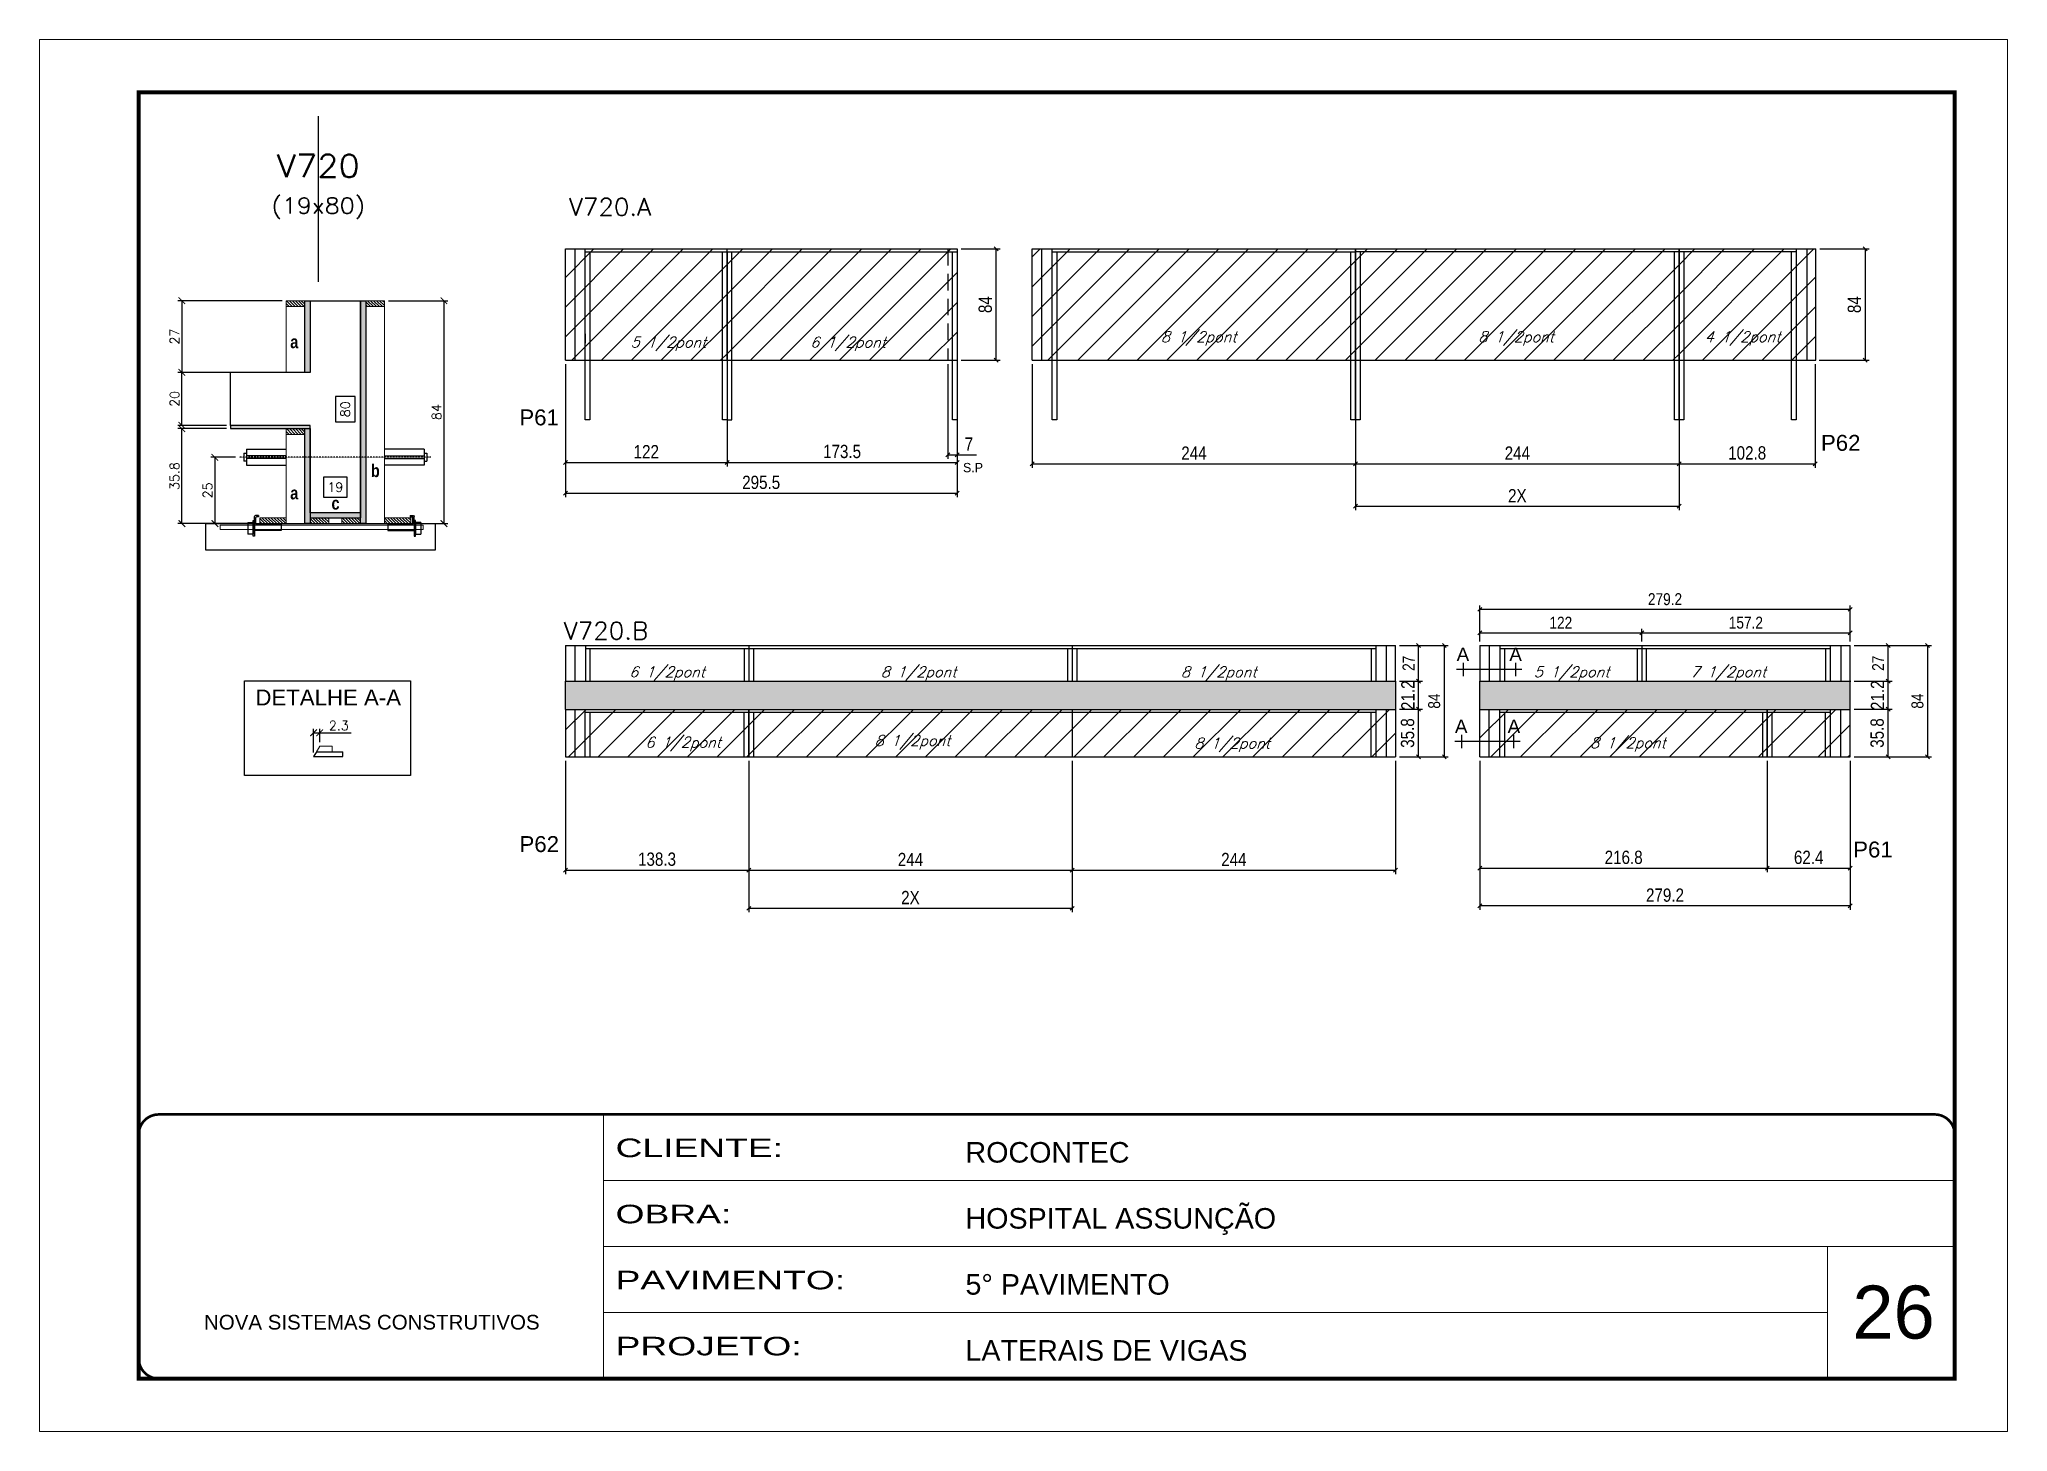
# Model space of a CAD drawing. Extents: x -20960 to -5926, y -2106 to 21915.
# Drawn here: x -10608 to -9123, y 13974 to 15024 of the extents above; entities that cross this region are included whole.
import ezdxf
from ezdxf.enums import TextEntityAlignment as Align

# ---------------------------------------------------------------- set-up
doc = ezdxf.new("R2010")
doc.units = 0
for name, pattern in [('CONTINUO', [0]), ('DASHED', [0.75, 0.5, -0.25]), ('HIDDEN', [0.375, 0.25, -0.125])]:
    doc.linetypes.add(name, pattern=pattern)
for name, color, linetype in [('5', 5, 'Continuous'), ('barrote', 251, 'Continuous'), ('COTA', 241, 'Continuous'), ('Cota Seção (2x)', 4, 'Continuous'), ('detalhes', 4, 'Continuous'), ('Painéis', 200, 'Continuous'), ('presilha', 1, 'Continuous'), ('Reaproveitamento', 251, 'Continuous'), ('SARR_2.2x7', 40, 'Continuous'), ('SARR_3.5x7', 81, 'Continuous'), ('TENSOR', 3, 'Continuous'), ('texto', 7, 'Continuous'), ('Texto de Titulo', 7, 'Continuous'), ('Texto Qtd Sarr', 242, 'Continuous')]:
    doc.layers.add(name, color=color, linetype=linetype)
for name, color, linetype, lineweight in [('CARIMBO', 255, 'Continuous', 9), ('CONCRETO', 251, 'Continuous', 25), ('Folhas', 255, 'Continuous', 9), ('Hachura', 251, 'Continuous', 9), ('Madeira', 126, 'Continuous', 18), ('Sarr 2.2x7', 40, 'Continuous', 9), ('SARRAFO DE PRESSAO', 251, 'DASHED', 9), ('SCO-___-LAJ', 2, 'Continuous', 0), ('Texto Seção', 7, 'Continuous', 15)]:
    doc.layers.add(name, color=color, linetype=linetype, lineweight=lineweight)
doc.styles.add('ARIAL', font='arial.ttf')
doc.styles.add('COTA TECNICA', font='techl___.ttf', dxfattribs={"height": 10})
doc.styles.add('COTA TECNICA-50', font='techl___.ttf', dxfattribs={"height": 9})
doc.styles.add('REGUA-120', font='ROMANS.shx', dxfattribs={"height": 15})
doc.styles.add('Romans', font='romans.shx')
doc.styles.add('ROMAS860', font='ROMAS860.SHX')
doc.styles.get("Standard").update_dxf_attribs({"font": 'arial.ttf'})
doc.styles.add('TECNICA', font='techb___.ttf', dxfattribs={"height": 10})
doc.styles.add('Tecnologia', font='')
doc.styles.get('Tecnologia').set_extended_font_data('Forgotten Futurist')
doc.dimstyles.new('COTA PAINEL-50', dxfattribs={"dimtxt": 9, "dimasz": 3, "dimexe": 3, "dimexo": 3, "dimgap": 3, "dimtad": 1, "dimdec": 1, "dimzin": 12, "dimdsep": 46, "dimtxsty": 'COTA TECNICA-50', "dimblk1": 'OBLIQUE', "dimblk2": 'OBLIQUE', "dimsah": 1, "dimcen": 0.9, "dimclrd": 4, "dimclre": 4, "dimclrt": 240, "dimadec": 1, "dimazin": 3, "dimtfac": 1, "dimtdec": 1, "dimtmove": 0, "dimatfit": 3, "dimfxl": 1, "dimtolj": 1, "dimtzin": 12, "dimarcsym": 0})
doc.dimstyles.new('Cota Seção (2x)', dxfattribs={"dimtxt": 7, "dimasz": 5, "dimexe": 3, "dimexo": 3, "dimgap": 2, "dimtad": 3, "dimdec": 1, "dimlfac": 0.5, "dimzin": 12, "dimdsep": 46, "dimtxsty": 'Romans', "dimblk": 'ARCHTICK', "dimcen": 0, "dimclrd": 4, "dimclre": 4, "dimclrt": 1, "dimadec": 1, "dimazin": 3, "dimtfac": 1, "dimtdec": 1, "dimtmove": 0, "dimatfit": 3, "dimldrblk": 'OBLIQUE', "dimfxl": 1, "dimtolj": 1, "dimtzin": 12, "dimarcsym": 0})
doc.dimstyles.new('Cota Seção interna', dxfattribs={"dimtxt": 7, "dimasz": 6, "dimexe": 0.18, "dimexo": 2, "dimgap": -4, "dimtad": 3, "dimdec": 1, "dimlfac": 0.5, "dimzin": 12, "dimdsep": 46, "dimtxsty": 'Romans', "dimblk": 'ARCHTICK', "dimcen": 0.09, "dimse1": 1, "dimse2": 1, "dimsd1": 1, "dimsd2": 1, "dimclrd": 180, "dimclre": 5, "dimclrt": 1, "dimadec": 0, "dimazin": 3, "dimtfac": 1, "dimtdec": 1, "dimtofl": 0, "dimtmove": 0, "dimatfit": 3, "dimldrblk": 'ARCHTICK', "dimfxl": 1, "dimtolj": 1, "dimtzin": 0, "dimarcsym": 0})
doc.dimstyles.new('PAINEL', dxfattribs={"dimtxt": 10, "dimasz": 3, "dimexe": 3, "dimexo": 3, "dimgap": 3, "dimtad": 1, "dimdec": 1, "dimzin": 12, "dimdsep": 46, "dimtxsty": 'COTA TECNICA', "dimblk1": 'OBLIQUE', "dimblk2": 'OBLIQUE', "dimsah": 1, "dimcen": 0.9, "dimclrd": 4, "dimclre": 4, "dimclrt": 240, "dimadec": 1, "dimazin": 3, "dimtfac": 1, "dimtdec": 1, "dimtmove": 0, "dimatfit": 3, "dimfxl": 1, "dimtolj": 1, "dimtzin": 12, "dimarcsym": 0})
pattern_1 = [(45, (-1583.418, -3445.725), (-11.22532, 11.22532), [])]
pattern_2 = [(45, (-1583.418, -3472.725), (-11.22532, 11.22532), [])]

msp = doc.modelspace()

# ---------------------------------------------------------------- texts
at = {"layer": '5', "linetype": 'Continuous'}
for s, p in [('P61', (-10246.36, 14732.85)), ('P62', (-9264.35, 14713.65)), ('P62', (-10246.25, 14411.05)), ('P61', (-9240.02, 14406.95))]:
    msp.add_text(s, height=12, rotation=0.00004, dxfattribs=at).set_placement(p)
at = {"layer": '5', "color": 7, "linetype": 'Continuous'}
msp.add_text('DETALHE A-A', height=12, rotation=359.99996, dxfattribs=at).set_placement((-10445.54, 14521.62))
at = {"layer": 'CARIMBO', "style": 'ARIAL'}
msp.add_text('26', height=40, dxfattribs=at).set_placement((-9240.64, 14044.08))
at = {"layer": 'detalhes', "style": 'TECNICA'}
for s, p in [('a', (-10419.23, 14791.01)), ('b', (-10358.4, 14693.85)), ('a', (-10419.23, 14677.01)), ('c', (-10388.12, 14669.31))]:
    msp.add_text(s, height=9.6, dxfattribs=at).set_placement(p)
at = {"layer": 'detalhes', "color": 0, "linetype": 'Continuous', "style": 'ARIAL'}
for p in [(-9534.48, 14560.16), (-9494.72, 14560.16), (-9535.77, 14505.83), (-9496.01, 14505.83)]:
    msp.add_text('A', height=10.22, dxfattribs=at).set_placement(p, align=Align.MIDDLE_CENTER)
at = {"layer": 'texto', "color": 2, "char_height": 8, "attachment_point": 5, "style": 'Romans'}
for s, insert in [('{\\Q19;\\C256;5 1/2pont}', (-10133.85, 14794.26)), ('{\\Q19;\\C256;6 1/2pont}', (-9998.31, 14794.26)), ('{\\Q19;\\C256;8 1/2pont}', (-9733.81, 14798.34)), ('{\\Q19;\\C256;8 1/2pont}', (-9494.31, 14798.34)), ('{\\Q19;\\C256;4 1/2pont}', (-9323.45, 14798.34)), ('{\\Q19;\\C256;6 1/2pont}', (-10134.87, 14545.63)), ('{\\Q19;\\C256;8 1/2pont}', (-9945.17, 14545.63)), ('{\\Q19;\\C256;8 1/2pont}', (-9718.72, 14545.59)), ('{\\Q19;\\C256;5 1/2pont}', (-9452.48, 14545.63)), ('{\\Q19;\\C256;7 1/2pont}', (-9334.26, 14545.63)), ('{\\Q19;\\C256;6 1/2pont}', (-10122.76, 14492.49)), ('{\\Q19;\\C256;8 1/2pont}', (-9949.71, 14493.83)), ('{\\Q19;\\C256;8 1/2pont}', (-9708.6, 14491.83)), ('{\\Q19;\\C256;8 1/2pont}', (-9409.99, 14492.13))]:
    msp.add_mtext(s, dxfattribs=dict(at, insert=insert))
at = {"layer": 'texto', "color": 4, "insert": (-9904.09, 14700.95), "char_height": 7, "attachment_point": 5, "style": 'ROMAS860'}
msp.add_mtext('S.P', dxfattribs=at)
at = {"layer": 'Texto Seção', "style": 'REGUA-120', "width": 1.05}
for s, p in [('V720.A', (-10208.95, 14891.08)), ('V720.B', (-10212.89, 14571.46))]:
    msp.add_text(s, height=13, dxfattribs=at).set_placement(p)

# ---------------------------------------------------------------- blocks, each defined once
blk = doc.blocks.new('9999999999')
at = {"color": 30, "linetype": 'CONTINUO'}
for p, q in [((98564.6, 34230.2), (98564.6, 34429.4)), ((98564.6, 34379.6), (99584, 34379.6)), ((98564.6, 34329.8), (99488, 34329.8)), ((99584, 34329.8), (99488, 34329.8)), ((99488, 34329.8), (99488, 34230.2)), ((98564.6, 34280), (99488, 34280))]:
    blk.add_line(p, q, dxfattribs=at)
at = {"color": 30, "linetype": 'CONTINUO', "const_width": 2}
blk.add_lwpolyline([(99584, 34230.2), (99584, 34414.4, 0.414214), (99569, 34429.4), (98229, 34429.4, 0.414214), (98214, 34414.4), (98214, 34245.2, 0.414214), (98229, 34230.2), (99584, 34230.2)], format="xyb", dxfattribs=at)
at = {"layer": 'Folhas'}
blk.add_lwpolyline([(98139, 34190.2), (99624, 34190.2), (99624, 35240.2), (98139, 35240.2)], close=True, dxfattribs=at)
at = {"layer": 'Folhas', "color": 30, "const_width": 3}
blk.add_lwpolyline([(98214, 34230.2), (99584, 34230.2), (99584, 35200.2), (98214, 35200.2)], close=True, dxfattribs=at)
at = {"color": 7, "linetype": 'Continuous', "ltscale": 5, "style": 'ARIAL'}
for s, height, p in [('ROCONTEC', 15.48, (98837.7, 34393.1)), ('HOSPITAL ASSUNÇÃO', 15.483, (98837.7, 34343.3)), ('5° PAVIMENTO', 15.483, (98837.7, 34293.5)), ('NOVA SISTEMAS CONSTRUTIVOS', 11.059, (98263.2, 34267.2)), ('LATERAIS DE VIGAS', 15.483, (98837.7, 34243.7))]:
    blk.add_text(s, height=height, dxfattribs=at).set_placement(p)
at = {"layer": 'Folhas', "color": 7, "style": 'Tecnologia', "width": 1.5}
for s, p in [('CLIENTE:', (98573.7, 34397.2)), ('OBRA:', (98573.7, 34347.3)), ('PAVIMENTO:', (98573.7, 34297.5)), ('PROJETO:', (98573.7, 34247.7))]:
    blk.add_text(s, height=14, dxfattribs=at).set_placement(p)
blk = doc.blocks.new('titulo1')
at = {"layer": 'Defpoints', "color": 252, "linetype": 'HIDDEN', "ltscale": 2}
blk.add_line((0, 0), (0, 125), dxfattribs=at)
at = {"layer": 'Defpoints', "style": 'Romans', "oblique": 15}
blk.add_attdef('FOLHA', text='', height=10, dxfattribs=at).set_placement((0, 15.6), align=Align.MIDDLE_CENTER)
at = {"layer": 'Texto Qtd Sarr', "color": 3, "style": 'Romans', "oblique": 15}
for tag, height, p in [('TITULO', 17, (0, 71.4)), ('SEÇÃO', 12, (0, 41.5))]:
    blk.add_attdef(tag, text='', height=height, dxfattribs=at).set_placement(p, align=Align.MIDDLE_CENTER)
blk = doc.blocks.new('_Oblique')
at = {"color": 0, "linetype": 'ByBlock', "lineweight": -2}
blk.add_line((-0.5, -0.5), (0.5, 0.5), dxfattribs=at)
blk = doc.blocks.new('*D779')
at = {"layer": 'COTA', "color": 4, "lineweight": -2, "ltscale": 25, "transparency": 16777216}
for p, q in [((-9859.4, 14778.9), (-9859.4, 14700.9)), ((-9615.4, 14751.9), (-9615.4, 14700.9)), ((-9859.4, 14703.9), (-9615.4, 14703.9))]:
    blk.add_line(p, q, dxfattribs=at)
at = {"layer": 'Defpoints', "color": 0, "ltscale": 25, "transparency": 16777216}
for p in [(-9859.4, 14781.9), (-9615.4, 14754.9), (-9615.4, 14703.9)]:
    blk.add_point(p, dxfattribs=at)
at = {"layer": 'COTA', "color": 4, "lineweight": -2, "ltscale": 25, "transparency": 16777216, "xscale": 3, "yscale": 3, "zscale": 3, "rotation": 180}
blk.add_blockref('_Oblique', (-9859.4, 14703.9), dxfattribs=at)
at = {"layer": 'COTA', "color": 4, "lineweight": -2, "ltscale": 25, "transparency": 16777216, "xscale": 3, "yscale": 3, "zscale": 3}
blk.add_blockref('_Oblique', (-9615.4, 14703.9), dxfattribs=at)
at = {"layer": 'COTA', "color": 240, "ltscale": 25, "transparency": 16777216, "insert": (-9737.4, 14711.9), "char_height": 10, "attachment_point": 5, "style": 'COTA TECNICA'}
blk.add_mtext('\\A1;244', dxfattribs=at)
blk = doc.blocks.new('*D780')
at = {"layer": 'COTA', "color": 4, "lineweight": -2, "ltscale": 25, "transparency": 16777216}
for p, q in [((-9615.4, 14751.9), (-9615.4, 14700.9)), ((-9371.4, 14751.9), (-9371.4, 14700.9)), ((-9615.4, 14703.9), (-9371.4, 14703.9))]:
    blk.add_line(p, q, dxfattribs=at)
at = {"layer": 'Defpoints', "color": 0, "ltscale": 25, "transparency": 16777216}
for p in [(-9615.4, 14754.9), (-9371.4, 14754.9), (-9371.4, 14703.9)]:
    blk.add_point(p, dxfattribs=at)
at = {"layer": 'COTA', "color": 4, "lineweight": -2, "ltscale": 25, "transparency": 16777216, "xscale": 3, "yscale": 3, "zscale": 3, "rotation": 180}
blk.add_blockref('_Oblique', (-9615.4, 14703.9), dxfattribs=at)
at = {"layer": 'COTA', "color": 4, "lineweight": -2, "ltscale": 25, "transparency": 16777216, "xscale": 3, "yscale": 3, "zscale": 3}
blk.add_blockref('_Oblique', (-9371.4, 14703.9), dxfattribs=at)
at = {"layer": 'COTA', "color": 240, "ltscale": 25, "transparency": 16777216, "insert": (-9493.4, 14711.9), "char_height": 10, "attachment_point": 5, "style": 'COTA TECNICA'}
blk.add_mtext('\\A1;244', dxfattribs=at)
blk = doc.blocks.new('*D810')
at = {"layer": 'COTA', "color": 4, "lineweight": -2, "ltscale": 25, "transparency": 16777216}
for p, q in [((-9265.1, 14865.9), (-9228, 14865.9)), ((-9231, 14865.9), (-9231, 14781.9)), ((-9265.6, 14781.9), (-9228, 14781.9))]:
    blk.add_line(p, q, dxfattribs=at)
at = {"layer": 'Defpoints', "color": 0, "ltscale": 25, "transparency": 16777216}
for p in [(-9268.1, 14865.9), (-9268.6, 14781.9), (-9231, 14781.9)]:
    blk.add_point(p, dxfattribs=at)
at = {"layer": 'COTA', "color": 4, "lineweight": -2, "ltscale": 25, "transparency": 16777216, "xscale": 3, "yscale": 3, "zscale": 3}
for p, rotation in [((-9231, 14865.9), 90), ((-9231, 14781.9), 270)]:
    blk.add_blockref('_Oblique', p, dxfattribs=dict(at, rotation=rotation))
at = {"layer": 'COTA', "color": 240, "ltscale": 25, "transparency": 16777216, "insert": (-9239.1, 14823.9), "char_height": 10, "attachment_point": 5, "rotation": 90, "style": 'COTA TECNICA'}
blk.add_mtext('\\A1;84', dxfattribs=at)
blk = doc.blocks.new('*D781')
at = {"layer": 'COTA', "color": 4, "lineweight": -2, "ltscale": 25, "transparency": 16777216}
for p, q in [((-9615.4, 14751.9), (-9615.4, 14668.8)), ((-9371.4, 14751.9), (-9371.4, 14668.8)), ((-9615.4, 14671.8), (-9371.4, 14671.8))]:
    blk.add_line(p, q, dxfattribs=at)
at = {"layer": 'Defpoints', "color": 0, "ltscale": 25, "transparency": 16777216}
for p in [(-9615.4, 14754.9), (-9371.4, 14754.9), (-9371.4, 14671.8)]:
    blk.add_point(p, dxfattribs=at)
at = {"layer": 'COTA', "color": 4, "lineweight": -2, "ltscale": 25, "transparency": 16777216, "xscale": 3, "yscale": 3, "zscale": 3, "rotation": 180}
blk.add_blockref('_Oblique', (-9615.4, 14671.8), dxfattribs=at)
at = {"layer": 'COTA', "color": 4, "lineweight": -2, "ltscale": 25, "transparency": 16777216, "xscale": 3, "yscale": 3, "zscale": 3}
blk.add_blockref('_Oblique', (-9371.4, 14671.8), dxfattribs=at)
at = {"layer": 'COTA', "color": 240, "ltscale": 25, "transparency": 16777216, "insert": (-9493.4, 14679.8), "char_height": 10, "attachment_point": 5, "style": 'COTA TECNICA'}
blk.add_mtext('\\A1;2X', dxfattribs=at)
blk = doc.blocks.new('*D782')
at = {"layer": 'COTA', "color": 4, "lineweight": -2, "ltscale": 25, "transparency": 16777216}
for p, q in [((-9268.6, 14778.9), (-9268.6, 14700.9)), ((-9371.4, 14751.9), (-9371.4, 14700.9)), ((-9371.4, 14703.9), (-9268.6, 14703.9))]:
    blk.add_line(p, q, dxfattribs=at)
at = {"layer": 'Defpoints', "color": 0, "ltscale": 25, "transparency": 16777216}
for p in [(-9268.6, 14781.9), (-9371.4, 14754.9), (-9268.6, 14703.9)]:
    blk.add_point(p, dxfattribs=at)
at = {"layer": 'COTA', "color": 4, "lineweight": -2, "ltscale": 25, "transparency": 16777216, "xscale": 3, "yscale": 3, "zscale": 3, "rotation": 180}
blk.add_blockref('_Oblique', (-9371.4, 14703.9), dxfattribs=at)
at = {"layer": 'COTA', "color": 4, "lineweight": -2, "ltscale": 25, "transparency": 16777216, "xscale": 3, "yscale": 3, "zscale": 3}
blk.add_blockref('_Oblique', (-9268.6, 14703.9), dxfattribs=at)
at = {"layer": 'COTA', "color": 240, "ltscale": 25, "transparency": 16777216, "insert": (-9320, 14712), "char_height": 10, "attachment_point": 5, "style": 'COTA TECNICA'}
blk.add_mtext('\\A1;102.8', dxfattribs=at)
blk = doc.blocks.new('*D783')
at = {"layer": 'COTA', "color": 4, "lineweight": -2, "ltscale": 25, "transparency": 16777216}
for p, q in [((-10211.6, 14778.9), (-10211.6, 14678.7)), ((-9916.1, 14751.9), (-9916.1, 14678.7)), ((-10211.6, 14681.7), (-9916.1, 14681.7))]:
    blk.add_line(p, q, dxfattribs=at)
at = {"layer": 'Defpoints', "color": 0, "ltscale": 25, "transparency": 16777216}
for p in [(-10211.6, 14781.9), (-9916.1, 14754.9), (-9916.1, 14681.7)]:
    blk.add_point(p, dxfattribs=at)
at = {"layer": 'COTA', "color": 4, "lineweight": -2, "ltscale": 25, "transparency": 16777216, "xscale": 3, "yscale": 3, "zscale": 3, "rotation": 180}
blk.add_blockref('_Oblique', (-10211.6, 14681.7), dxfattribs=at)
at = {"layer": 'COTA', "color": 4, "lineweight": -2, "ltscale": 25, "transparency": 16777216, "xscale": 3, "yscale": 3, "zscale": 3}
blk.add_blockref('_Oblique', (-9916.1, 14681.7), dxfattribs=at)
at = {"layer": 'COTA', "color": 240, "ltscale": 25, "transparency": 16777216, "insert": (-10063.9, 14689.8), "char_height": 10, "attachment_point": 5, "style": 'COTA TECNICA'}
blk.add_mtext('\\A1;295.5', dxfattribs=at)
blk = doc.blocks.new('*D784')
at = {"layer": 'COTA', "color": 4, "lineweight": -2, "ltscale": 25, "transparency": 16777216}
for p, q in [((-10211.6, 14778.9), (-10211.6, 14701.9)), ((-10089.6, 14751.9), (-10089.6, 14701.9)), ((-10211.6, 14704.9), (-10089.6, 14704.9))]:
    blk.add_line(p, q, dxfattribs=at)
at = {"layer": 'Defpoints', "color": 0, "ltscale": 25, "transparency": 16777216}
for p in [(-10211.6, 14781.9), (-10089.6, 14754.9), (-10089.6, 14704.9)]:
    blk.add_point(p, dxfattribs=at)
at = {"layer": 'COTA', "color": 4, "lineweight": -2, "ltscale": 25, "transparency": 16777216, "xscale": 3, "yscale": 3, "zscale": 3, "rotation": 180}
blk.add_blockref('_Oblique', (-10211.6, 14704.9), dxfattribs=at)
at = {"layer": 'COTA', "color": 4, "lineweight": -2, "ltscale": 25, "transparency": 16777216, "xscale": 3, "yscale": 3, "zscale": 3}
blk.add_blockref('_Oblique', (-10089.6, 14704.9), dxfattribs=at)
at = {"layer": 'COTA', "color": 240, "ltscale": 25, "transparency": 16777216, "insert": (-10150.6, 14713), "char_height": 10, "attachment_point": 5, "style": 'COTA TECNICA'}
blk.add_mtext('\\A1;122', dxfattribs=at)
blk = doc.blocks.new('*D785')
at = {"layer": 'COTA', "color": 4, "lineweight": -2, "ltscale": 25, "transparency": 16777216}
for p, q in [((-10089.6, 14751.9), (-10089.6, 14701.9)), ((-9916.1, 14751.9), (-9916.1, 14701.9)), ((-10089.6, 14704.9), (-9916.1, 14704.9))]:
    blk.add_line(p, q, dxfattribs=at)
at = {"layer": 'Defpoints', "color": 0, "ltscale": 25, "transparency": 16777216}
for p in [(-10089.6, 14754.9), (-9916.1, 14754.9), (-9916.1, 14704.9)]:
    blk.add_point(p, dxfattribs=at)
at = {"layer": 'COTA', "color": 4, "lineweight": -2, "ltscale": 25, "transparency": 16777216, "xscale": 3, "yscale": 3, "zscale": 3, "rotation": 180}
blk.add_blockref('_Oblique', (-10089.6, 14704.9), dxfattribs=at)
at = {"layer": 'COTA', "color": 4, "lineweight": -2, "ltscale": 25, "transparency": 16777216, "xscale": 3, "yscale": 3, "zscale": 3}
blk.add_blockref('_Oblique', (-9916.1, 14704.9), dxfattribs=at)
at = {"layer": 'COTA', "color": 240, "ltscale": 25, "transparency": 16777216, "insert": (-10002.9, 14713.1), "char_height": 10, "attachment_point": 5, "style": 'COTA TECNICA'}
blk.add_mtext('\\A1;173.5', dxfattribs=at)
blk = doc.blocks.new('*D786')
at = {"layer": 'COTA', "color": 4, "lineweight": -2, "ltscale": 25, "transparency": 16777216}
for p, q in [((-10211.6, 14479.9), (-10211.6, 14394.3)), ((-10073.3, 14479.9), (-10073.3, 14394.3)), ((-10211.6, 14397.3), (-10073.3, 14397.3))]:
    blk.add_line(p, q, dxfattribs=at)
at = {"layer": 'Defpoints', "color": 0, "ltscale": 25, "transparency": 16777216}
for p in [(-10211.6, 14482.9), (-10073.3, 14482.9), (-10073.3, 14397.3)]:
    blk.add_point(p, dxfattribs=at)
at = {"layer": 'COTA', "color": 4, "lineweight": -2, "ltscale": 25, "transparency": 16777216, "xscale": 3, "yscale": 3, "zscale": 3, "rotation": 180}
blk.add_blockref('_Oblique', (-10211.6, 14397.3), dxfattribs=at)
at = {"layer": 'COTA', "color": 4, "lineweight": -2, "ltscale": 25, "transparency": 16777216, "xscale": 3, "yscale": 3, "zscale": 3}
blk.add_blockref('_Oblique', (-10073.3, 14397.3), dxfattribs=at)
at = {"layer": 'COTA', "color": 240, "ltscale": 25, "transparency": 16777216, "insert": (-10142.5, 14405.6), "char_height": 10, "attachment_point": 5, "style": 'COTA TECNICA'}
blk.add_mtext('\\A1;138.3', dxfattribs=at)
blk = doc.blocks.new('*D787')
at = {"layer": 'COTA', "color": 4, "lineweight": -2, "ltscale": 25, "transparency": 16777216}
for p, q in [((-10073.3, 14479.9), (-10073.3, 14394.3)), ((-9829.3, 14479.9), (-9829.3, 14394.3)), ((-10073.3, 14397.3), (-9829.3, 14397.3))]:
    blk.add_line(p, q, dxfattribs=at)
at = {"layer": 'Defpoints', "color": 0, "ltscale": 25, "transparency": 16777216}
for p in [(-10073.3, 14482.9), (-9829.3, 14482.9), (-9829.3, 14397.3)]:
    blk.add_point(p, dxfattribs=at)
at = {"layer": 'COTA', "color": 4, "lineweight": -2, "ltscale": 25, "transparency": 16777216, "xscale": 3, "yscale": 3, "zscale": 3, "rotation": 180}
blk.add_blockref('_Oblique', (-10073.3, 14397.3), dxfattribs=at)
at = {"layer": 'COTA', "color": 4, "lineweight": -2, "ltscale": 25, "transparency": 16777216, "xscale": 3, "yscale": 3, "zscale": 3}
blk.add_blockref('_Oblique', (-9829.3, 14397.3), dxfattribs=at)
at = {"layer": 'COTA', "color": 240, "ltscale": 25, "transparency": 16777216, "insert": (-9951.3, 14405.4), "char_height": 10, "attachment_point": 5, "style": 'COTA TECNICA'}
blk.add_mtext('\\A1;244', dxfattribs=at)
blk = doc.blocks.new('*D788')
at = {"layer": 'COTA', "color": 4, "lineweight": -2, "ltscale": 25, "transparency": 16777216}
for p, q in [((-9585.3, 14479.9), (-9585.3, 14394.3)), ((-9829.3, 14443.9), (-9829.3, 14394.3)), ((-9829.3, 14397.3), (-9585.3, 14397.3))]:
    blk.add_line(p, q, dxfattribs=at)
at = {"layer": 'Defpoints', "color": 0, "ltscale": 25, "transparency": 16777216}
for p in [(-9585.3, 14482.9), (-9829.3, 14446.9), (-9585.3, 14397.3)]:
    blk.add_point(p, dxfattribs=at)
at = {"layer": 'COTA', "color": 4, "lineweight": -2, "ltscale": 25, "transparency": 16777216, "xscale": 3, "yscale": 3, "zscale": 3, "rotation": 180}
blk.add_blockref('_Oblique', (-9829.3, 14397.3), dxfattribs=at)
at = {"layer": 'COTA', "color": 4, "lineweight": -2, "ltscale": 25, "transparency": 16777216, "xscale": 3, "yscale": 3, "zscale": 3}
blk.add_blockref('_Oblique', (-9585.3, 14397.3), dxfattribs=at)
at = {"layer": 'COTA', "color": 240, "ltscale": 25, "transparency": 16777216, "insert": (-9707.3, 14405.4), "char_height": 10, "attachment_point": 5, "style": 'COTA TECNICA'}
blk.add_mtext('\\A1;244', dxfattribs=at)
blk = doc.blocks.new('*D789')
at = {"layer": 'COTA', "color": 4, "lineweight": -2, "ltscale": 25, "transparency": 16777216}
for p, q in [((-9521.6, 14479.9), (-9521.6, 14395.9)), ((-9304.8, 14479.9), (-9304.8, 14395.9)), ((-9521.6, 14398.9), (-9304.8, 14398.9))]:
    blk.add_line(p, q, dxfattribs=at)
at = {"layer": 'Defpoints', "color": 0, "ltscale": 25, "transparency": 16777216}
for p in [(-9521.6, 14482.9), (-9304.8, 14482.9), (-9304.8, 14398.9)]:
    blk.add_point(p, dxfattribs=at)
at = {"layer": 'COTA', "color": 4, "lineweight": -2, "ltscale": 25, "transparency": 16777216, "xscale": 3, "yscale": 3, "zscale": 3, "rotation": 180}
blk.add_blockref('_Oblique', (-9521.6, 14398.9), dxfattribs=at)
at = {"layer": 'COTA', "color": 4, "lineweight": -2, "ltscale": 25, "transparency": 16777216, "xscale": 3, "yscale": 3, "zscale": 3}
blk.add_blockref('_Oblique', (-9304.8, 14398.9), dxfattribs=at)
at = {"layer": 'COTA', "color": 240, "ltscale": 25, "transparency": 16777216, "insert": (-9413.2, 14407), "char_height": 10, "attachment_point": 5, "style": 'COTA TECNICA'}
blk.add_mtext('\\A1;216.8', dxfattribs=at)
blk = doc.blocks.new('*D790')
at = {"layer": 'COTA', "color": 4, "lineweight": -2, "ltscale": 25, "transparency": 16777216}
for p, q in [((-10073.3, 14479.9), (-10073.3, 14365.6)), ((-9829.3, 14479.9), (-9829.3, 14365.6)), ((-10073.3, 14368.6), (-9829.3, 14368.6))]:
    blk.add_line(p, q, dxfattribs=at)
at = {"layer": 'Defpoints', "color": 0, "ltscale": 25, "transparency": 16777216}
for p in [(-10073.3, 14482.9), (-9829.3, 14482.9), (-9829.3, 14368.6)]:
    blk.add_point(p, dxfattribs=at)
at = {"layer": 'COTA', "color": 4, "lineweight": -2, "ltscale": 25, "transparency": 16777216, "xscale": 3, "yscale": 3, "zscale": 3, "rotation": 180}
blk.add_blockref('_Oblique', (-10073.3, 14368.6), dxfattribs=at)
at = {"layer": 'COTA', "color": 4, "lineweight": -2, "ltscale": 25, "transparency": 16777216, "xscale": 3, "yscale": 3, "zscale": 3}
blk.add_blockref('_Oblique', (-9829.3, 14368.6), dxfattribs=at)
at = {"layer": 'COTA', "color": 240, "ltscale": 25, "transparency": 16777216, "insert": (-9951.3, 14376.7), "char_height": 10, "attachment_point": 5, "style": 'COTA TECNICA'}
blk.add_mtext('\\A1;2X', dxfattribs=at)
blk = doc.blocks.new('*D811')
at = {"layer": 'COTA', "color": 4, "lineweight": -2, "ltscale": 25, "transparency": 16777216}
for p, q in [((-9239.4, 14539.9), (-9210.7, 14539.9)), ((-9213.7, 14518.7), (-9213.7, 14539.9)), ((-9239.4, 14518.7), (-9210.7, 14518.7))]:
    blk.add_line(p, q, dxfattribs=at)
at = {"layer": 'Defpoints', "color": 0, "ltscale": 25, "transparency": 16777216}
for p in [(-9242.4, 14539.9), (-9213.7, 14539.9), (-9242.4, 14518.7)]:
    blk.add_point(p, dxfattribs=at)
at = {"layer": 'COTA', "color": 4, "lineweight": -2, "ltscale": 25, "transparency": 16777216, "xscale": 3, "yscale": 3, "zscale": 3}
for p, rotation in [((-9213.7, 14539.9), 90), ((-9213.7, 14518.7), 270)]:
    blk.add_blockref('_Oblique', p, dxfattribs=dict(at, rotation=rotation))
at = {"layer": 'COTA', "color": 240, "ltscale": 25, "transparency": 16777216, "insert": (-9221.7, 14529.3), "char_height": 10, "attachment_point": 5, "rotation": 90, "style": 'COTA TECNICA'}
blk.add_mtext('\\A1;21.2', dxfattribs=at)
blk = doc.blocks.new('*D812')
at = {"layer": 'COTA', "color": 4, "lineweight": -2, "ltscale": 25, "transparency": 16777216}
for p, q in [((-9582.3, 14539.9), (-9565, 14539.9)), ((-9568, 14518.7), (-9568, 14539.9)), ((-9582.3, 14518.7), (-9565, 14518.7))]:
    blk.add_line(p, q, dxfattribs=at)
at = {"layer": 'Defpoints', "color": 0, "ltscale": 25, "transparency": 16777216}
for p in [(-9585.3, 14539.9), (-9568, 14539.9), (-9585.3, 14518.7)]:
    blk.add_point(p, dxfattribs=at)
at = {"layer": 'COTA', "color": 4, "lineweight": -2, "ltscale": 25, "transparency": 16777216, "xscale": 3, "yscale": 3, "zscale": 3}
for p, rotation in [((-9568, 14539.9), 90), ((-9568, 14518.7), 270)]:
    blk.add_blockref('_Oblique', p, dxfattribs=dict(at, rotation=rotation))
at = {"layer": 'COTA', "color": 240, "ltscale": 25, "transparency": 16777216, "insert": (-9576, 14529.3), "char_height": 10, "attachment_point": 5, "rotation": 90, "style": 'COTA TECNICA'}
blk.add_mtext('\\A1;21.2', dxfattribs=at)
blk = doc.blocks.new('*D791')
at = {"layer": 'COTA', "color": 4, "lineweight": -2, "ltscale": 25, "transparency": 16777216}
for p, q in [((-9923.1, 14778.9), (-9923.1, 14707.6)), ((-9916.1, 14733.9), (-9916.1, 14707.6)), ((-9923.1, 14710.6), (-9916.1, 14710.6)), ((-9916.1, 14710.6), (-9901.4, 14710.6))]:
    blk.add_line(p, q, dxfattribs=at)
at = {"layer": 'Defpoints', "color": 0, "ltscale": 25, "transparency": 16777216}
for p in [(-9923.1, 14781.9), (-9916.1, 14736.9), (-9916.1, 14710.6)]:
    blk.add_point(p, dxfattribs=at)
at = {"layer": 'COTA', "color": 4, "lineweight": -2, "ltscale": 25, "transparency": 16777216, "xscale": 3, "yscale": 3, "zscale": 3, "rotation": 180}
blk.add_blockref('_Oblique', (-9923.1, 14710.6), dxfattribs=at)
at = {"layer": 'COTA', "color": 4, "lineweight": -2, "ltscale": 25, "transparency": 16777216, "xscale": 3, "yscale": 3, "zscale": 3}
blk.add_blockref('_Oblique', (-9916.1, 14710.6), dxfattribs=at)
at = {"layer": 'COTA', "color": 240, "ltscale": 25, "transparency": 16777216, "insert": (-9907.2, 14718.7), "char_height": 10, "attachment_point": 5, "style": 'COTA TECNICA'}
blk.add_mtext('\\A1;7', dxfattribs=at)
blk = doc.blocks.new('*D792')
at = {"layer": 'COTA', "color": 4, "lineweight": -2, "ltscale": 25, "transparency": 16777216}
for p, q in [((-9304.8, 14479.9), (-9304.8, 14395.9)), ((-9242.4, 14479.9), (-9242.4, 14395.9)), ((-9304.8, 14398.9), (-9242.4, 14398.9))]:
    blk.add_line(p, q, dxfattribs=at)
at = {"layer": 'Defpoints', "color": 0, "ltscale": 25, "transparency": 16777216}
for p in [(-9304.8, 14482.9), (-9242.4, 14482.9), (-9242.4, 14398.9)]:
    blk.add_point(p, dxfattribs=at)
at = {"layer": 'COTA', "color": 4, "lineweight": -2, "ltscale": 25, "transparency": 16777216, "xscale": 3, "yscale": 3, "zscale": 3, "rotation": 180}
blk.add_blockref('_Oblique', (-9304.8, 14398.9), dxfattribs=at)
at = {"layer": 'COTA', "color": 4, "lineweight": -2, "ltscale": 25, "transparency": 16777216, "xscale": 3, "yscale": 3, "zscale": 3}
blk.add_blockref('_Oblique', (-9242.4, 14398.9), dxfattribs=at)
at = {"layer": 'COTA', "color": 240, "ltscale": 25, "transparency": 16777216, "insert": (-9273.6, 14407), "char_height": 10, "attachment_point": 5, "style": 'COTA TECNICA'}
blk.add_mtext('\\A1;62.4', dxfattribs=at)
blk = doc.blocks.new('_ArchTick')
at = {"color": 0, "linetype": 'ByBlock', "const_width": 0.15}
blk.add_lwpolyline([(-0.5, -0.5), (0.5, 0.5)], dxfattribs=at)
blk = doc.blocks.new('*D813')
at = {"layer": 'COTA', "color": 4, "lineweight": -2, "transparency": 16777216}
for p, q in [((-10401.6, 14486), (-10401.6, 14504)), ((-10401.6, 14501), (-10397, 14501)), ((-10397, 14494), (-10397, 14504)), ((-10397, 14501), (-10373.3, 14501))]:
    blk.add_line(p, q, dxfattribs=at)
at = {"layer": 'Defpoints', "color": 0, "transparency": 16777216}
for p in [(-10397, 14501), (-10401.6, 14483), (-10397, 14491)]:
    blk.add_point(p, dxfattribs=at)
at = {"layer": 'COTA', "color": 4, "lineweight": -2, "transparency": 16777216, "xscale": 5, "yscale": 5, "zscale": 5, "rotation": 180}
blk.add_blockref('_ArchTick', (-10401.6, 14501), dxfattribs=at)
at = {"layer": 'COTA', "color": 4, "lineweight": -2, "transparency": 16777216, "xscale": 5, "yscale": 5, "zscale": 5}
blk.add_blockref('_ArchTick', (-10397, 14501), dxfattribs=at)
at = {"layer": 'COTA', "color": 1, "transparency": 16777216, "insert": (-10382.6, 14506.5), "char_height": 7, "attachment_point": 5, "style": 'Romans'}
blk.add_mtext('\\A1;2.3', dxfattribs=at)
blk = doc.blocks.new('*D793')
at = {"layer": 'COTA', "color": 4, "lineweight": -2, "ltscale": 25, "transparency": 16777216}
for p, q in [((-9521.6, 14479.9), (-9521.6, 14367.4)), ((-9242.4, 14479.9), (-9242.4, 14367.4)), ((-9242.4, 14370.4), (-9521.6, 14370.4))]:
    blk.add_line(p, q, dxfattribs=at)
at = {"layer": 'Defpoints', "color": 0, "ltscale": 25, "transparency": 16777216}
for p in [(-9521.6, 14482.9), (-9242.4, 14482.9), (-9521.6, 14370.4)]:
    blk.add_point(p, dxfattribs=at)
at = {"layer": 'COTA', "color": 4, "lineweight": -2, "ltscale": 25, "transparency": 16777216, "xscale": 3, "yscale": 3, "zscale": 3, "rotation": 180}
blk.add_blockref('_Oblique', (-9521.6, 14370.4), dxfattribs=at)
at = {"layer": 'COTA', "color": 4, "lineweight": -2, "ltscale": 25, "transparency": 16777216, "xscale": 3, "yscale": 3, "zscale": 3}
blk.add_blockref('_Oblique', (-9242.4, 14370.4), dxfattribs=at)
at = {"layer": 'COTA', "color": 240, "ltscale": 25, "transparency": 16777216, "insert": (-9382, 14378.5), "char_height": 10, "attachment_point": 5, "style": 'COTA TECNICA'}
blk.add_mtext('\\A1;279.2', dxfattribs=at)
blk = doc.blocks.new('*D814')
at = {"layer": 'COTA', "color": 4, "lineweight": -2, "ltscale": 25, "transparency": 16777216}
for p, q in [((-9913.1, 14865.9), (-9883.7, 14865.9)), ((-9886.7, 14781.9), (-9886.7, 14865.9)), ((-9913.1, 14781.9), (-9883.7, 14781.9))]:
    blk.add_line(p, q, dxfattribs=at)
at = {"layer": 'Defpoints', "color": 0, "ltscale": 25, "transparency": 16777216}
for p in [(-9916.1, 14865.9), (-9886.7, 14865.9), (-9916.1, 14781.9)]:
    blk.add_point(p, dxfattribs=at)
at = {"layer": 'COTA', "color": 4, "lineweight": -2, "ltscale": 25, "transparency": 16777216, "xscale": 3, "yscale": 3, "zscale": 3}
for p, rotation in [((-9886.7, 14865.9), 90), ((-9886.7, 14781.9), 270)]:
    blk.add_blockref('_Oblique', p, dxfattribs=dict(at, rotation=rotation))
at = {"layer": 'COTA', "color": 240, "ltscale": 25, "transparency": 16777216, "insert": (-9894.8, 14823.9), "char_height": 10, "attachment_point": 5, "rotation": 90, "style": 'COTA TECNICA'}
blk.add_mtext('\\A1;84', dxfattribs=at)
blk = doc.blocks.new('*D815')
at = {"layer": 'COTA', "color": 4, "lineweight": -2, "ltscale": 25, "transparency": 16777216}
for p, q in [((-9582.3, 14518.7), (-9565, 14518.7)), ((-9568, 14482.9), (-9568, 14518.7)), ((-9582.3, 14482.9), (-9565, 14482.9))]:
    blk.add_line(p, q, dxfattribs=at)
at = {"layer": 'Defpoints', "color": 0, "ltscale": 25, "transparency": 16777216}
for p in [(-9585.3, 14518.7), (-9568, 14518.7), (-9585.3, 14482.9)]:
    blk.add_point(p, dxfattribs=at)
at = {"layer": 'COTA', "color": 4, "lineweight": -2, "ltscale": 25, "transparency": 16777216, "xscale": 3, "yscale": 3, "zscale": 3}
for p, rotation in [((-9568, 14518.7), 90), ((-9568, 14482.9), 270)]:
    blk.add_blockref('_Oblique', p, dxfattribs=dict(at, rotation=rotation))
at = {"layer": 'COTA', "color": 240, "ltscale": 25, "transparency": 16777216, "insert": (-9576.2, 14500.8), "char_height": 10, "attachment_point": 5, "rotation": 90, "style": 'COTA TECNICA'}
blk.add_mtext('\\A1;35.8', dxfattribs=at)
blk = doc.blocks.new('*D816')
at = {"layer": 'COTA', "color": 4, "lineweight": -2, "ltscale": 25, "transparency": 16777216}
for p, q in [((-9239.4, 14518.7), (-9210.7, 14518.7)), ((-9213.7, 14482.9), (-9213.7, 14518.7)), ((-9239.4, 14482.9), (-9210.7, 14482.9))]:
    blk.add_line(p, q, dxfattribs=at)
at = {"layer": 'Defpoints', "color": 0, "ltscale": 25, "transparency": 16777216}
for p in [(-9242.4, 14518.7), (-9213.7, 14518.7), (-9242.4, 14482.9)]:
    blk.add_point(p, dxfattribs=at)
at = {"layer": 'COTA', "color": 4, "lineweight": -2, "ltscale": 25, "transparency": 16777216, "xscale": 3, "yscale": 3, "zscale": 3}
for p, rotation in [((-9213.7, 14518.7), 90), ((-9213.7, 14482.9), 270)]:
    blk.add_blockref('_Oblique', p, dxfattribs=dict(at, rotation=rotation))
at = {"layer": 'COTA', "color": 240, "ltscale": 25, "transparency": 16777216, "insert": (-9221.9, 14500.8), "char_height": 10, "attachment_point": 5, "rotation": 90, "style": 'COTA TECNICA'}
blk.add_mtext('\\A1;35.8', dxfattribs=at)
blk = doc.blocks.new('*D778')
at = {"layer": 'COTA', "color": 4, "lineweight": -2, "transparency": 16777216}
for p, q in [((-9582.3, 14566.9), (-9545.5, 14566.9)), ((-9548.5, 14566.9), (-9548.5, 14482.9)), ((-9582.3, 14482.9), (-9545.5, 14482.9))]:
    blk.add_line(p, q, dxfattribs=at)
at = {"layer": 'Defpoints', "color": 0, "transparency": 16777216}
for p in [(-9585.3, 14566.9), (-9585.3, 14482.9), (-9548.5, 14482.9)]:
    blk.add_point(p, dxfattribs=at)
at = {"layer": 'COTA', "color": 4, "lineweight": -2, "transparency": 16777216, "xscale": 3, "yscale": 3, "zscale": 3}
for p, rotation in [((-9548.5, 14566.9), 90), ((-9548.5, 14482.9), 270)]:
    blk.add_blockref('_Oblique', p, dxfattribs=dict(at, rotation=rotation))
at = {"layer": 'COTA', "color": 240, "transparency": 16777216, "insert": (-9556.1, 14524.9), "char_height": 9, "attachment_point": 5, "rotation": 90, "style": 'COTA TECNICA-50'}
blk.add_mtext('\\A1;84', dxfattribs=at)
blk = doc.blocks.new('*D809')
at = {"layer": 'COTA', "color": 4, "lineweight": -2, "transparency": 16777216}
for p, q in [((-9238.9, 14566.9), (-9180.9, 14566.9)), ((-9183.9, 14566.9), (-9183.9, 14482.9)), ((-9239.4, 14482.9), (-9180.9, 14482.9))]:
    blk.add_line(p, q, dxfattribs=at)
at = {"layer": 'Defpoints', "color": 0, "transparency": 16777216}
for p in [(-9241.9, 14566.9), (-9242.4, 14482.9), (-9183.9, 14482.9)]:
    blk.add_point(p, dxfattribs=at)
at = {"layer": 'COTA', "color": 4, "lineweight": -2, "transparency": 16777216, "xscale": 3, "yscale": 3, "zscale": 3}
for p, rotation in [((-9183.9, 14566.9), 90), ((-9183.9, 14482.9), 270)]:
    blk.add_blockref('_Oblique', p, dxfattribs=dict(at, rotation=rotation))
at = {"layer": 'COTA', "color": 240, "transparency": 16777216, "insert": (-9191.5, 14524.9), "char_height": 9, "attachment_point": 5, "rotation": 90, "style": 'COTA TECNICA-50'}
blk.add_mtext('\\A1;84', dxfattribs=at)
blk = doc.blocks.new('*D825')
at = {"layer": 'COTA', "color": 4, "lineweight": -2, "transparency": 16777216}
for p, q in [((-9582.3, 14566.9), (-9565, 14566.9)), ((-9568, 14539.9), (-9568, 14566.9)), ((-9582.3, 14539.9), (-9565, 14539.9))]:
    blk.add_line(p, q, dxfattribs=at)
at = {"layer": 'Defpoints', "color": 0, "transparency": 16777216}
for p in [(-9585.3, 14566.9), (-9568, 14566.9), (-9585.3, 14539.9)]:
    blk.add_point(p, dxfattribs=at)
at = {"layer": 'COTA', "color": 4, "lineweight": -2, "transparency": 16777216, "xscale": 3, "yscale": 3, "zscale": 3}
for p, rotation in [((-9568, 14566.9), 90), ((-9568, 14539.9), 270)]:
    blk.add_blockref('_Oblique', p, dxfattribs=dict(at, rotation=rotation))
at = {"layer": 'COTA', "color": 240, "transparency": 16777216, "insert": (-9575.5, 14553.4), "char_height": 9, "attachment_point": 5, "rotation": 90, "style": 'COTA TECNICA-50'}
blk.add_mtext('\\A1;27', dxfattribs=at)
blk = doc.blocks.new('*D826')
at = {"layer": 'COTA', "color": 4, "lineweight": -2, "transparency": 16777216}
for p, q in [((-9239.4, 14566.9), (-9210.7, 14566.9)), ((-9213.7, 14539.9), (-9213.7, 14566.9)), ((-9239.4, 14539.9), (-9210.7, 14539.9))]:
    blk.add_line(p, q, dxfattribs=at)
at = {"layer": 'Defpoints', "color": 0, "transparency": 16777216}
for p in [(-9242.4, 14566.9), (-9213.7, 14566.9), (-9242.4, 14539.9)]:
    blk.add_point(p, dxfattribs=at)
at = {"layer": 'COTA', "color": 4, "lineweight": -2, "transparency": 16777216, "xscale": 3, "yscale": 3, "zscale": 3}
for p, rotation in [((-9213.7, 14566.9), 90), ((-9213.7, 14539.9), 270)]:
    blk.add_blockref('_Oblique', p, dxfattribs=dict(at, rotation=rotation))
at = {"layer": 'COTA', "color": 240, "transparency": 16777216, "insert": (-9221.2, 14553.4), "char_height": 9, "attachment_point": 5, "rotation": 90, "style": 'COTA TECNICA-50'}
blk.add_mtext('\\A1;27', dxfattribs=at)
blk = doc.blocks.new('*D827')
at = {"layer": 'COTA', "color": 4, "lineweight": -2, "transparency": 16777216}
for p, q in [((-9521.6, 14569.9), (-9521.6, 14597.1)), ((-9521.6, 14594.1), (-9242.4, 14594.1)), ((-9242.4, 14569.9), (-9242.4, 14597.1))]:
    blk.add_line(p, q, dxfattribs=at)
at = {"layer": 'Defpoints', "color": 0, "transparency": 16777216}
for p in [(-9242.4, 14594.1), (-9521.6, 14566.9), (-9242.4, 14566.9)]:
    blk.add_point(p, dxfattribs=at)
at = {"layer": 'COTA', "color": 4, "lineweight": -2, "transparency": 16777216, "xscale": 3, "yscale": 3, "zscale": 3, "rotation": 180}
blk.add_blockref('_Oblique', (-9521.6, 14594.1), dxfattribs=at)
at = {"layer": 'COTA', "color": 4, "lineweight": -2, "transparency": 16777216, "xscale": 3, "yscale": 3, "zscale": 3}
blk.add_blockref('_Oblique', (-9242.4, 14594.1), dxfattribs=at)
at = {"layer": 'COTA', "color": 240, "transparency": 16777216, "insert": (-9382, 14601.7), "char_height": 9, "attachment_point": 5, "style": 'COTA TECNICA-50'}
blk.add_mtext('\\A1;279.2', dxfattribs=at)
blk = doc.blocks.new('*D828')
at = {"layer": 'COTA', "color": 4, "lineweight": -2, "transparency": 16777216}
for p, q in [((-9521.6, 14569.9), (-9521.6, 14579.4)), ((-9521.6, 14576.4), (-9399.6, 14576.4)), ((-9399.6, 14569.9), (-9399.6, 14579.4))]:
    blk.add_line(p, q, dxfattribs=at)
at = {"layer": 'Defpoints', "color": 0, "transparency": 16777216}
for p in [(-9399.6, 14576.4), (-9521.6, 14566.9), (-9399.6, 14566.9)]:
    blk.add_point(p, dxfattribs=at)
at = {"layer": 'COTA', "color": 4, "lineweight": -2, "transparency": 16777216, "xscale": 3, "yscale": 3, "zscale": 3, "rotation": 180}
blk.add_blockref('_Oblique', (-9521.6, 14576.4), dxfattribs=at)
at = {"layer": 'COTA', "color": 4, "lineweight": -2, "transparency": 16777216, "xscale": 3, "yscale": 3, "zscale": 3}
blk.add_blockref('_Oblique', (-9399.6, 14576.4), dxfattribs=at)
at = {"layer": 'COTA', "color": 240, "transparency": 16777216, "insert": (-9460.6, 14584), "char_height": 9, "attachment_point": 5, "style": 'COTA TECNICA-50'}
blk.add_mtext('\\A1;122', dxfattribs=at)
blk = doc.blocks.new('*D808')
at = {"layer": 'COTA', "color": 4, "lineweight": -2, "transparency": 16777216}
for p, q in [((-9399.6, 14569.9), (-9399.6, 14579.4)), ((-9399.6, 14576.4), (-9242.4, 14576.4)), ((-9242.4, 14569.9), (-9242.4, 14579.4))]:
    blk.add_line(p, q, dxfattribs=at)
at = {"layer": 'Defpoints', "color": 0, "transparency": 16777216}
for p in [(-9242.4, 14576.4), (-9399.6, 14566.9), (-9242.4, 14566.9)]:
    blk.add_point(p, dxfattribs=at)
at = {"layer": 'COTA', "color": 4, "lineweight": -2, "transparency": 16777216, "xscale": 3, "yscale": 3, "zscale": 3, "rotation": 180}
blk.add_blockref('_Oblique', (-9399.6, 14576.4), dxfattribs=at)
at = {"layer": 'COTA', "color": 4, "lineweight": -2, "transparency": 16777216, "xscale": 3, "yscale": 3, "zscale": 3}
blk.add_blockref('_Oblique', (-9242.4, 14576.4), dxfattribs=at)
at = {"layer": 'COTA', "color": 240, "transparency": 16777216, "insert": (-9321, 14584), "char_height": 9, "attachment_point": 5, "style": 'COTA TECNICA-50'}
blk.add_mtext('\\A1;157.2', dxfattribs=at)
blk = doc.blocks.new('*D1747')
at = {"layer": 'COTA', "color": 4, "lineweight": -2, "transparency": 16777216}
for p, q in [((-10467.2, 14730.4), (-10504, 14730.4)), ((-10501, 14658.8), (-10501, 14730.4)), ((-10449.6, 14658.8), (-10504, 14658.8))]:
    blk.add_line(p, q, dxfattribs=at)
at = {"layer": 'Defpoints', "color": 0, "transparency": 16777216}
for p in [(-10501, 14730.4), (-10464.2, 14730.4), (-10446.6, 14658.8)]:
    blk.add_point(p, dxfattribs=at)
at = {"layer": 'COTA', "color": 4, "lineweight": -2, "transparency": 16777216, "xscale": 5, "yscale": 5, "zscale": 5}
for p, rotation in [((-10501, 14730.4), 90), ((-10501, 14658.8), 270)]:
    blk.add_blockref('_ArchTick', p, dxfattribs=dict(at, rotation=rotation))
at = {"layer": 'COTA', "color": 1, "transparency": 16777216, "insert": (-10506.5, 14694.6), "char_height": 7, "attachment_point": 5, "rotation": 90, "style": 'Romans'}
blk.add_mtext('\\A1;35.8', dxfattribs=at)
blk = doc.blocks.new('*D1748')
at = {"layer": 'COTA', "color": 4, "lineweight": -2, "transparency": 16777216}
for p, q in [((-10467.2, 14772.8), (-10504, 14772.8)), ((-10501, 14732.8), (-10501, 14772.8)), ((-10467.2, 14732.8), (-10504, 14732.8))]:
    blk.add_line(p, q, dxfattribs=at)
at = {"layer": 'Defpoints', "color": 0, "transparency": 16777216}
for p in [(-10501, 14772.8), (-10464.2, 14772.8), (-10464.2, 14732.8)]:
    blk.add_point(p, dxfattribs=at)
at = {"layer": 'COTA', "color": 4, "lineweight": -2, "transparency": 16777216, "xscale": 5, "yscale": 5, "zscale": 5}
for p, rotation in [((-10501, 14772.8), 90), ((-10501, 14732.8), 270)]:
    blk.add_blockref('_ArchTick', p, dxfattribs=dict(at, rotation=rotation))
at = {"layer": 'COTA', "color": 1, "transparency": 16777216, "insert": (-10506.5, 14752.8), "char_height": 7, "attachment_point": 5, "rotation": 90, "style": 'Romans'}
blk.add_mtext('\\A1;20', dxfattribs=at)
blk = doc.blocks.new('*D1749')
at = {"layer": 'Cota Seção (2x)', "color": 180, "lineweight": -2, "transparency": 16777216}
for p, q in [((-10370.2, 14754.7), (-10385.2, 14754.7)), ((-10385.2, 14754.7), (-10385.2, 14735.4)), ((-10370.2, 14735.4), (-10370.2, 14754.7)), ((-10385.2, 14735.4), (-10370.2, 14735.4))]:
    blk.add_line(p, q, dxfattribs=at)
at = {"layer": 'Defpoints', "color": 0, "transparency": 16777216}
for p in [(-10404.2, 14826.8), (-10366.2, 14826.8), (-10404.2, 14666.8)]:
    blk.add_point(p, dxfattribs=at)
at = {"layer": 'Cota Seção (2x)', "color": 1, "transparency": 16777216, "insert": (-10377.7, 14745), "char_height": 7, "attachment_point": 5, "rotation": 90, "style": 'Romans'}
blk.add_mtext('\\A1;80', dxfattribs=at)
blk = doc.blocks.new('PRESILHA METÁLICA 1')
at = {"layer": 'presilha'}
for p, q in [((0, 13), (6, 13)), ((0, 13), (0, 0)), ((6, 0), (0, 0)), ((6, 15.5), (7.5, 15.5)), ((6, -2.5), (6, 15.5)), ((6, 13), (6, 0)), ((7.5, 10.6), (7.5, 19.9)), ((7.5, 15.5), (7.5, -2.5)), ((37.5, 4.1), (7.5, 4.1)), ((12, 21), (8.6, 21)), ((9, 11.6), (9, 18.9)), ((12, 19.5), (9.6, 19.5)), ((37.5, 11), (9.6, 11)), ((12, 21), (12, 19.5)), ((37.5, 11), (37.5, 4.1)), ((7.5, -2.5), (6, -2.5))]:
    blk.add_line(p, q, dxfattribs=at)
for centre, radius, start, end in [((8.6, 19.9), 1.14, 90, 180), ((9.6, 18.9), 0.57, 90, 180), ((9.6, 11.6), 0.57, 180, 270)]:
    blk.add_arc(centre, radius, start, end, dxfattribs=at)
blk = doc.blocks.new('*D1750')
at = {"layer": 'Cota Seção (2x)', "color": 180, "lineweight": -2, "transparency": 16777216}
for p, q in [((-10376.2, 14693.7), (-10394.2, 14693.7)), ((-10394.2, 14693.7), (-10394.2, 14678.7)), ((-10376.2, 14678.7), (-10376.2, 14693.7)), ((-10394.2, 14678.7), (-10376.2, 14678.7))]:
    blk.add_line(p, q, dxfattribs=at)
at = {"layer": 'Defpoints', "color": 0, "transparency": 16777216}
for p in [(-10404.2, 14674.7), (-10404.2, 14658.8), (-10366.2, 14658.8)]:
    blk.add_point(p, dxfattribs=at)
at = {"layer": 'Cota Seção (2x)', "color": 1, "transparency": 16777216, "insert": (-10385.2, 14686.2), "char_height": 7, "attachment_point": 5, "style": 'Romans'}
blk.add_mtext('\\A1;19', dxfattribs=at)
blk = doc.blocks.new('*D1751')
at = {"layer": 'COTA', "color": 4, "lineweight": -2, "transparency": 16777216}
for p, q in [((-10345.2, 14826.8), (-10300.3, 14826.8)), ((-10303.3, 14826.8), (-10303.3, 14658.8)), ((-10345.2, 14658.8), (-10300.3, 14658.8))]:
    blk.add_line(p, q, dxfattribs=at)
at = {"layer": 'Defpoints', "color": 0, "transparency": 16777216}
for p in [(-10348.2, 14826.8), (-10348.2, 14658.8), (-10303.3, 14658.8)]:
    blk.add_point(p, dxfattribs=at)
at = {"layer": 'COTA', "color": 4, "lineweight": -2, "transparency": 16777216, "xscale": 5, "yscale": 5, "zscale": 5}
for p, rotation in [((-10303.3, 14826.8), 90), ((-10303.3, 14658.8), 270)]:
    blk.add_blockref('_ArchTick', p, dxfattribs=dict(at, rotation=rotation))
at = {"layer": 'COTA', "color": 1, "transparency": 16777216, "insert": (-10308.8, 14742.8), "char_height": 7, "attachment_point": 5, "rotation": 90, "style": 'Romans'}
blk.add_mtext('\\A1;84', dxfattribs=at)
blk = doc.blocks.new('*D1752')
at = {"layer": 'COTA', "color": 4, "lineweight": -2, "transparency": 16777216}
for p, q in [((-10460.5, 14708.8), (-10479.1, 14708.8)), ((-10476.1, 14708.8), (-10476.1, 14658.8)), ((-10460.5, 14658.8), (-10479.1, 14658.8))]:
    blk.add_line(p, q, dxfattribs=at)
at = {"layer": 'Defpoints', "color": 0, "transparency": 16777216}
for p in [(-10457.5, 14708.8), (-10476.1, 14658.8), (-10457.5, 14658.8)]:
    blk.add_point(p, dxfattribs=at)
at = {"layer": 'COTA', "color": 4, "lineweight": -2, "transparency": 16777216, "xscale": 5, "yscale": 5, "zscale": 5}
for p, rotation in [((-10476.1, 14708.8), 90), ((-10476.1, 14658.8), 270)]:
    blk.add_blockref('_ArchTick', p, dxfattribs=dict(at, rotation=rotation))
at = {"layer": 'COTA', "color": 1, "transparency": 16777216, "insert": (-10481.6, 14683.8), "char_height": 7, "attachment_point": 5, "rotation": 90, "style": 'Romans'}
blk.add_mtext('\\A1;25', dxfattribs=at)
blk = doc.blocks.new('*D1753')
at = {"layer": 'COTA', "color": 4, "lineweight": -2, "transparency": 16777216}
for p, q in [((-10425.2, 14826.8), (-10504, 14826.8)), ((-10501, 14826.8), (-10501, 14772.8)), ((-10425.2, 14772.8), (-10504, 14772.8))]:
    blk.add_line(p, q, dxfattribs=at)
at = {"layer": 'Defpoints', "color": 0, "transparency": 16777216}
for p in [(-10422.2, 14826.8), (-10501, 14772.8), (-10422.2, 14772.8)]:
    blk.add_point(p, dxfattribs=at)
at = {"layer": 'COTA', "color": 4, "lineweight": -2, "transparency": 16777216, "xscale": 5, "yscale": 5, "zscale": 5}
for p, rotation in [((-10501, 14826.8), 90), ((-10501, 14772.8), 270)]:
    blk.add_blockref('_ArchTick', p, dxfattribs=dict(at, rotation=rotation))
at = {"layer": 'COTA', "color": 1, "transparency": 16777216, "insert": (-10506.5, 14799.8), "char_height": 7, "attachment_point": 5, "rotation": 90, "style": 'Romans'}
blk.add_mtext('\\A1;27', dxfattribs=at)

# ---------------------------------------------------------------- dimensions: what is measured, and where the dimension line sits
at = {"layer": 'COTA', "ltscale": 25}
for base, p1, p2, picture, middle in [((-9886.69, 14865.89), (-9916.11, 14781.89), (-9916.11, 14865.89), '*D814', (-9894.79, 14823.89)), ((-9567.96, 14518.65), (-9585.28, 14482.85), (-9585.28, 14518.65), '*D815', (-9576.21, 14500.75)), ((-9213.65, 14518.65), (-9242.42, 14482.85), (-9242.42, 14518.65), '*D816', (-9221.9, 14500.75))]:
    dim = msp.add_linear_dim(base=base, p1=p1, p2=p2, angle=90, dimstyle='PAINEL', override={"dimtmove": 1}, dxfattribs=at)
    dim.commit()
    dim.dimension.update_dxf_attribs({"geometry": picture, "text_midpoint": middle})
dim = msp.add_linear_dim(base=(-9230.98, 14781.89), p1=(-9268.12, 14865.89), p2=(-9268.59, 14781.89), angle=90, dimstyle='PAINEL', dxfattribs=at)
dim.commit()
dim.dimension.update_dxf_attribs({"geometry": '*D810', "text_midpoint": (-9239.07, 14823.89)})
at = {"layer": 'COTA'}
for base, p1, p2, dimstyle, picture, middle in [((-10500.95, 14772.82), (-10422.23, 14826.82), (-10422.23, 14772.82), 'Cota Seção (2x)', '*D1753', (-10506.45, 14799.82)), ((-10303.26, 14658.82), (-10348.23, 14826.82), (-10348.23, 14658.82), 'Cota Seção (2x)', '*D1751', (-10308.76, 14742.82)), ((-10500.95, 14772.82), (-10464.23, 14732.82), (-10464.23, 14772.82), 'Cota Seção (2x)', '*D1748', (-10506.45, 14752.82)), ((-10476.09, 14658.82), (-10457.54, 14708.79), (-10457.54, 14658.82), 'Cota Seção (2x)', '*D1752', (-10481.59, 14683.8)), ((-9548.51, 14482.85), (-9585.28, 14566.85), (-9585.28, 14482.85), 'COTA PAINEL-50', '*D778', (-9556.1, 14524.85)), ((-9567.96, 14566.85), (-9585.28, 14539.85), (-9585.28, 14566.85), 'COTA PAINEL-50', '*D825', (-9575.53, 14553.35)), ((-9183.9, 14482.85), (-9241.92, 14566.85), (-9242.42, 14482.85), 'COTA PAINEL-50', '*D809', (-9191.48, 14524.85)), ((-9213.65, 14566.85), (-9242.4, 14539.85), (-9242.4, 14566.85), 'COTA PAINEL-50', '*D826', (-9221.22, 14553.35))]:
    dim = msp.add_linear_dim(base=base, p1=p1, p2=p2, angle=90, dimstyle=dimstyle, dxfattribs=at)
    dim.commit()
    dim.dimension.update_dxf_attribs({"geometry": picture, "text_midpoint": middle})
at = {"layer": 'COTA', "ltscale": 25}
for base, p1, p2, picture, middle in [((-9916.11, 14681.68), (-10211.61, 14781.89), (-9916.11, 14754.89), '*D783', (-10063.86, 14681.68)), ((-9304.8, 14398.92), (-9521.6, 14482.85), (-9304.8, 14482.85), '*D789', (-9413.2, 14398.92))]:
    dim = msp.add_linear_dim(base=base, p1=p1, p2=p2, dimstyle='PAINEL', dxfattribs=at)
    dim.commit()
    dim.dimension.update_dxf_attribs({"geometry": picture, "text_midpoint": middle, "dimtype": 160})
for base, p1, p2, picture, middle in [((-10089.61, 14704.9), (-10211.61, 14781.89), (-10089.61, 14754.89), '*D784', (-10150.61, 14712.95)), ((-9916.11, 14710.63), (-9923.11, 14781.89), (-9916.11, 14736.89), '*D791', (-9907.24, 14718.7)), ((-9615.42, 14703.85), (-9859.42, 14781.89), (-9615.42, 14754.89), '*D779', (-9737.42, 14711.93)), ((-9268.59, 14703.85), (-9371.42, 14754.89), (-9268.59, 14781.89), '*D782', (-9320.01, 14711.98)), ((-9371.42, 14703.85), (-9615.42, 14754.89), (-9371.42, 14754.89), '*D780', (-9493.42, 14711.93)), ((-10073.31, 14397.34), (-10211.61, 14482.85), (-10073.31, 14482.85), '*D786', (-10142.46, 14405.58)), ((-9521.6, 14370.4), (-9242.42, 14482.85), (-9521.6, 14482.85), '*D793', (-9382.01, 14378.5)), ((-9242.42, 14398.92), (-9304.8, 14482.85), (-9242.42, 14482.85), '*D792', (-9273.61, 14407.02))]:
    dim = msp.add_linear_dim(base=base, p1=p1, p2=p2, dimstyle='PAINEL', dxfattribs=at)
    dim.commit()
    dim.dimension.update_dxf_attribs({"geometry": picture, "text_midpoint": middle})
for base, p1, p2, picture, middle in [((-9916.11, 14704.9), (-10089.61, 14754.89), (-9916.11, 14754.89), '*D785', (-10002.86, 14713.12)), ((-9829.31, 14397.34), (-10073.31, 14482.85), (-9829.31, 14482.85), '*D787', (-9951.31, 14405.41)), ((-9585.28, 14397.34), (-9829.28, 14446.85), (-9585.28, 14482.85), '*D788', (-9707.28, 14405.41))]:
    dim = msp.add_linear_dim(base=base, p1=p1, p2=p2, dimstyle='PAINEL', override={"dimtmove": 1}, dxfattribs=at)
    dim.commit()
    dim.dimension.update_dxf_attribs({"geometry": picture, "text_midpoint": middle})
for base, p1, p2, picture, middle in [((-9371.42, 14671.79), (-9615.42, 14754.89), (-9371.42, 14754.89), '*D781', (-9493.42, 14679.85)), ((-9829.31, 14368.6), (-10073.31, 14482.85), (-9829.31, 14482.85), '*D790', (-9951.31, 14376.66))]:
    dim = msp.add_linear_dim(base=base, p1=p1, p2=p2, text='2X', dimstyle='PAINEL', dxfattribs=at)
    dim.commit()
    dim.dimension.update_dxf_attribs({"geometry": picture, "text_midpoint": middle})
at = {"layer": 'COTA'}
dim = msp.add_linear_dim(base=(-10500.95, 14730.42), p1=(-10446.63, 14658.82), p2=(-10464.23, 14730.42), angle=90, dimstyle='Cota Seção (2x)', dxfattribs=at)
dim.commit()
dim.dimension.update_dxf_attribs({"geometry": '*D1747', "text_midpoint": (-10500.95, 14694.62), "dimtype": 160})
for base, p1, p2, dimstyle, picture, middle in [((-9242.4, 14594.09), (-9521.6, 14566.85), (-9242.4, 14566.85), 'COTA PAINEL-50', '*D827', (-9382, 14601.68)), ((-9399.6, 14576.42), (-9521.6, 14566.85), (-9399.6, 14566.85), 'COTA PAINEL-50', '*D828', (-9460.6, 14583.97)), ((-9242.4, 14576.42), (-9399.6, 14566.85), (-9242.4, 14566.85), 'COTA PAINEL-50', '*D808', (-9321, 14584.01)), ((-10396.96, 14500.98), (-10401.58, 14482.98), (-10396.96, 14490.98), 'Cota Seção (2x)', '*D813', (-10382.63, 14506.48))]:
    dim = msp.add_linear_dim(base=base, p1=p1, p2=p2, dimstyle=dimstyle, dxfattribs=at)
    dim.commit()
    dim.dimension.update_dxf_attribs({"geometry": picture, "text_midpoint": middle})
at = {"layer": 'COTA', "ltscale": 25}
for base, p1, p2, picture, middle in [((-9567.96, 14539.85), (-9585.28, 14518.65), (-9585.28, 14539.85), '*D812', (-9567.96, 14529.25)), ((-9213.65, 14539.85), (-9242.42, 14518.65), (-9242.42, 14539.85), '*D811', (-9213.65, 14529.25))]:
    dim = msp.add_linear_dim(base=base, p1=p1, p2=p2, angle=90, dimstyle='PAINEL', dxfattribs=at)
    dim.commit()
    dim.dimension.update_dxf_attribs({"geometry": picture, "text_midpoint": middle, "dimtype": 160})
at = {"layer": 'Cota Seção (2x)'}
for base, p1, p2, angle, picture, middle in [((-10366.23, 14826.82), (-10404.23, 14666.82), (-10404.23, 14826.82), 90, '*D1749', (-10366.23, 14745.02)), ((-10404.23, 14674.74), (-10366.23, 14658.82), (-10404.23, 14658.82), 180, '*D1750', (-10385.23, 14674.74))]:
    dim = msp.add_linear_dim(base=base, p1=p1, p2=p2, angle=angle, dimstyle='Cota Seção interna', dxfattribs=at)
    dim.commit()
    dim.dimension.update_dxf_attribs({"geometry": picture, "text_midpoint": middle, "dimtype": 160})

# ---------------------------------------------------------------- hatches: boundary and pattern name
at = {"layer": 'COTA', "linetype": 'ByBlock'}
h = msp.add_hatch(dxfattribs=at)
h.set_pattern_fill('AR-CONC', color=256, scale=0.03)
h.set_pattern_definition([(50, (-147684.1727, -14892.1634), (5.46554007, -0.47817257), [0.5715, -6.2865]), (355, (-147684.1727, -14892.1634), (-1.05730264, 5.73170536), [0.4572, -5.02921753]), (100.4514447, (-147683.717, -14892.2033), (4.40823741, 5.25353256), [0.48570026, -5.34270734]), (46.1842, (-147684.173, -14890.6394), (8.13237123, -1.26126984), [0.85725, -9.42975]), (96.6355576, (-147683.495, -14890.7445), (7.122124, 7.42278374), [0.7285507, -8.01406824]), (351.184151, (-147684.173, -14890.639), (7.122124, 7.42278374), [0.685799, -7.54379196]), (21, (-147683.4107, -14891.0204), (4.54843174, -3.06795595), [0.5715, -6.2865]), (326, (-147683.4107, -14891.0204), (1.85406085, 5.52563898), [0.4572, -5.0292]), (71.451445, (-147683.0317, -14891.276), (6.40249258, 2.45768307), [0.48570026, -5.34269813]), (37.5, (-147684.1727, -14892.1634), (0.092658098, 2.536651166), [0, -4.96824, 0, -5.1054, 0, -5.04825]), (7.5, (-147684.1727, -14892.1634), (2.004589875, 3.005417245), [0, -2.91084, 0, -4.85394, 0, -1.92405]), (327.5, (-147685.872, -14892.1634), (4.067717855, -0.17186232), [0, -1.905, 0, -5.9436, 0, -7.8867]), (317.5, (-147686.634, -14892.1634), (4.44387544, 0.76279473), [0, -2.4765, 0, -3.94716, 0, -5.6007])])
h.paths.add_polyline_path([(-9585.28, 14518.65), (-9585.28, 14539.85), (-10211.61, 14539.85), (-10211.61, 14518.65)])
h = msp.add_hatch(dxfattribs=at)
h.set_pattern_fill('AR-CONC', color=256, scale=0.03)
h.set_pattern_definition([(50, (-150902.178, -17062.539), (5.46554007, -0.47817257), [0.5715, -6.2865]), (355, (-150902.178, -17062.539), (-1.05730264, 5.73170536), [0.4572, -5.02921753]), (100.4514447, (-150901.7226, -17062.579), (4.40823741, 5.25353256), [0.48570026, -5.34270734]), (46.1842, (-150902.178, -17061.015), (8.13237123, -1.26126984), [0.85725, -9.42975]), (96.6355576, (-150901.5, -17061.12), (7.122124, 7.42278374), [0.7285507, -8.01406824]), (351.184151, (-150902.178, -17061.015), (7.122124, 7.42278374), [0.685799, -7.54379196]), (21, (-150901.416, -17061.396), (4.54843174, -3.06795595), [0.5715, -6.2865]), (326, (-150901.416, -17061.396), (1.85406085, 5.52563898), [0.4572, -5.0292]), (71.451445, (-150901.037, -17061.6517), (6.40249258, 2.45768307), [0.48570026, -5.34269813]), (37.5, (-150902.178, -17062.539), (0.092658098, 2.536651166), [0, -4.96824, 0, -5.1054, 0, -5.04825]), (7.5, (-150902.178, -17062.539), (2.004589875, 3.005417245), [0, -2.91084, 0, -4.85394, 0, -1.92405]), (327.5, (-150903.8773, -17062.539), (4.067717855, -0.17186232), [0, -1.905, 0, -5.9436, 0, -7.8867]), (317.5, (-150904.6393, -17062.539), (4.44387544, 0.76279473), [0, -2.4765, 0, -3.94716, 0, -5.6007])])
h.paths.add_polyline_path([(-9521.6, 14539.85), (-9521.6, 14518.65), (-9242.42, 14518.65), (-9242.42, 14539.85)])
at = {"layer": 'Hachura'}
h = msp.add_hatch(dxfattribs=at)
h.set_pattern_fill('ANSI31', color=256, scale=0.5, angle=270, style=0)
h.set_pattern_definition([(315, (12543.5861, 6519.1732), (1.12253202, 1.12253202), [])])
h.paths.add_polyline_path([(-10408.23, 14822.42), (-10408.23, 14826.82), (-10422.23, 14826.82), (-10422.23, 14822.42)])
h = msp.add_hatch(color=256, dxfattribs=at)
h.dxf.hatch_style = 1
h.paths.add_polyline_path([(-10408.23, 14826.82), (-10404.23, 14826.82), (-10404.23, 14772.82), (-10408.23, 14772.82)])
h = msp.add_hatch(color=256, dxfattribs=at)
h.dxf.hatch_style = 1
h.paths.add_polyline_path([(-10366.23, 14826.82), (-10362.23, 14826.82), (-10362.23, 14658.82), (-10366.23, 14658.82)])
h = msp.add_hatch(dxfattribs=at)
h.set_pattern_fill('ANSI31', color=256, scale=0.5, angle=270, style=0)
h.set_pattern_definition([(315, (12483.5861, 6519.1732), (1.12253202, 1.12253202), [])])
h.paths.add_polyline_path([(-10348.23, 14822.42), (-10348.23, 14826.82), (-10362.23, 14826.82), (-10362.23, 14822.42)])
h = msp.add_hatch(color=256, dxfattribs=at)
h.dxf.hatch_style = 1
h.paths.add_polyline_path([(-10404.23, 14730.42), (-10404.23, 14732.82), (-10464.23, 14732.82), (-10464.23, 14730.42)])
h = msp.add_hatch(dxfattribs=at)
h.set_pattern_fill('ANSI31', color=256, scale=0.5, angle=270, style=0)
h.set_pattern_definition([(315, (12543.5861, 6422.7732), (1.12253202, 1.12253202), [])])
h.paths.add_polyline_path([(-10408.23, 14726.02), (-10408.23, 14730.42), (-10422.23, 14730.42), (-10422.23, 14726.02)])
h = msp.add_hatch(color=256, dxfattribs=at)
h.dxf.hatch_style = 1
h.paths.add_polyline_path([(-10408.23, 14730.42), (-10404.23, 14730.42), (-10404.23, 14658.82), (-10408.23, 14658.82)])
h = msp.add_hatch(dxfattribs=at)
h.set_pattern_fill('ANSI31', color=256, scale=0.5, angle=270, style=0)
h.set_pattern_definition([(315, (12543.5861, 6429.1732), (1.12253202, 1.12253202), [])])
h.paths.add_polyline_path([(-10442.23, 14658.82), (-10442.23, 14663.22), (-10422.23, 14663.22), (-10422.23, 14658.82)])
h = msp.add_hatch(color=256, dxfattribs=at)
h.dxf.hatch_style = 1
h.paths.add_polyline_path([(-10366.23, 14663.22), (-10366.23, 14666.82), (-10404.23, 14666.82), (-10404.23, 14663.22)])
h = msp.add_hatch(dxfattribs=at)
h.set_pattern_fill('ANSI31', color=256, scale=0.5, angle=270, style=0)
h.set_pattern_definition([(315, (12552.3861, 6429.1732), (1.12253202, 1.12253202), [])])
h.paths.add_polyline_path([(-10404.23, 14658.82), (-10404.23, 14663.22), (-10390.23, 14663.22), (-10390.23, 14658.82)])
h = msp.add_hatch(dxfattribs=at)
h.set_pattern_fill('ANSI31', color=256, scale=0.5, angle=270, style=0)
h.set_pattern_definition([(315, (12552.3882, 6429.1732), (1.12253202, 1.12253202), [])])
h.paths.add_polyline_path([(-10366.23, 14658.82), (-10366.23, 14663.22), (-10380.23, 14663.22), (-10380.23, 14658.82)])
h = msp.add_hatch(dxfattribs=at)
h.set_pattern_fill('ANSI31', color=256, scale=0.5, angle=270, style=0)
h.set_pattern_definition([(315, (12449.5861, 6429.1732), (1.12253202, 1.12253202), [])])
h.paths.add_polyline_path([(-10348.23, 14658.82), (-10348.23, 14663.22), (-10328.23, 14663.22), (-10328.23, 14658.82)])
at = {"layer": 'Reaproveitamento'}
h = msp.add_hatch(dxfattribs=at)
h.set_pattern_fill('ANSI31', color=256, scale=5)
h.set_pattern_definition(pattern_1)
h.paths.add_polyline_path([(-10211.61, 14865.89), (-10211.61, 14781.89), (-10089.61, 14781.89), (-10089.61, 14865.89)])
h = msp.add_hatch(dxfattribs=at)
h.set_pattern_fill('ANSI31', color=256, scale=5)
h.set_pattern_definition(pattern_1)
h.paths.add_polyline_path([(-10089.61, 14865.89), (-10089.61, 14781.89), (-9916.11, 14781.89), (-9916.11, 14865.89)])
h = msp.add_hatch(dxfattribs=at)
h.set_pattern_fill('ANSI31', color=256, scale=5)
h.set_pattern_definition(pattern_1)
h.paths.add_polyline_path([(-9615.42, 14781.89), (-9615.42, 14865.89), (-9859.42, 14865.89), (-9859.42, 14781.89)])
h = msp.add_hatch(dxfattribs=at)
h.set_pattern_fill('ANSI31', color=256, scale=5)
h.set_pattern_definition(pattern_1)
h.paths.add_polyline_path([(-9371.42, 14781.89), (-9371.42, 14865.89), (-9615.42, 14865.89), (-9615.42, 14781.89)])
h = msp.add_hatch(dxfattribs=at)
h.set_pattern_fill('ANSI31', color=256, scale=5)
h.set_pattern_definition(pattern_1)
h.paths.add_polyline_path([(-9268.12, 14781.89), (-9268.12, 14865.89), (-9371.42, 14865.89), (-9371.42, 14781.89)])
h = msp.add_hatch(dxfattribs=at)
h.set_pattern_fill('ANSI31', color=256, scale=5)
h.set_pattern_definition(pattern_2)
h.paths.add_polyline_path([(-10211.61, 14482.85), (-10073.31, 14482.85), (-10073.31, 14518.65), (-10211.61, 14518.65)])
h = msp.add_hatch(dxfattribs=at)
h.set_pattern_fill('ANSI31', color=256, scale=5)
h.set_pattern_definition(pattern_2)
h.paths.add_polyline_path([(-10073.31, 14482.85), (-9829.31, 14482.85), (-9829.31, 14518.65), (-10073.31, 14518.65)])
h = msp.add_hatch(dxfattribs=at)
h.set_pattern_fill('ANSI31', color=256, scale=5)
h.set_pattern_definition(pattern_2)
h.paths.add_polyline_path([(-9829.31, 14482.85), (-9585.28, 14482.85), (-9585.28, 14518.65), (-9829.31, 14518.65)])
h = msp.add_hatch(dxfattribs=at)
h.set_pattern_fill('ANSI31', color=256, scale=5)
h.set_pattern_definition(pattern_2)
h.paths.add_polyline_path([(-9521.6, 14482.85), (-9304.8, 14482.85), (-9304.8, 14518.65), (-9521.6, 14518.65)])
h = msp.add_hatch(dxfattribs=at)
h.set_pattern_fill('ANSI31', color=256, scale=5)
h.set_pattern_definition(pattern_2)
h.paths.add_polyline_path([(-9304.8, 14482.85), (-9242.42, 14482.85), (-9242.42, 14518.65), (-9304.8, 14518.65)])

# ---------------------------------------------------------------- linework, layer by layer
at = {"ltscale": 3}
for p, q in [((-10454.23, 14711.79), (-10454.23, 14705.79)), ((-10454.23, 14711.79), (-10452.23, 14711.79)), ((-10452.23, 14705.79), (-10454.23, 14705.79)), ((-10452.23, 14714.79), (-10452.23, 14702.79)), ((-10452.23, 14714.79), (-10422.23, 14714.79)), ((-10422.23, 14709.79), (-10452.23, 14709.79)), ((-10422.23, 14707.79), (-10452.23, 14707.79)), ((-10452.23, 14702.79), (-10422.23, 14702.79)), ((-10318.23, 14714.79), (-10348.23, 14714.79)), ((-10348.23, 14709.79), (-10318.23, 14709.79)), ((-10348.23, 14707.79), (-10318.23, 14707.79)), ((-10318.23, 14702.79), (-10348.23, 14702.79)), ((-10318.23, 14714.79), (-10318.23, 14702.79)), ((-10318.23, 14711.79), (-10316.23, 14711.79)), ((-10318.23, 14705.79), (-10316.23, 14705.79)), ((-10316.23, 14711.79), (-10316.23, 14705.79))]:
    msp.add_line(p, q, dxfattribs=at)
at = {"ltscale": 25}
msp.add_lwpolyline([(-10453.79, 14540.25), (-10328.45, 14540.25), (-10328.45, 14468.69), (-10453.79, 14468.69)], close=True, dxfattribs=at)
at = {"layer": 'barrote'}
msp.add_lwpolyline([(-10309.87, 14638.82), (-10482.84, 14638.82), (-10482.84, 14658.82), (-10309.87, 14658.82)], close=True, dxfattribs=at)
at = {"layer": 'CONCRETO'}
msp.add_lwpolyline([(-10404.23, 14826.82), (-10404.23, 14826.82), (-10404.23, 14826.82), (-10366.23, 14826.82), (-10366.23, 14663.22), (-10366.23, 14663.22), (-10366.23, 14666.82), (-10404.23, 14666.82), (-10404.23, 14732.82), (-10464.23, 14732.82), (-10464.23, 14772.82)], dxfattribs=at)
at = {"layer": 'COTA', "linetype": 'ByBlock'}
for p, q in [((-10211.61, 14539.85), (-9585.28, 14539.85)), ((-10211.61, 14518.65), (-10211.61, 14539.85)), ((-9585.28, 14539.85), (-9585.28, 14518.65)), ((-9521.6, 14539.85), (-9241.92, 14539.85)), ((-9521.6, 14518.65), (-9521.6, 14539.85)), ((-9242.42, 14518.65), (-9242.42, 14539.85))]:
    msp.add_line(p, q, dxfattribs=at)
at = {"layer": 'detalhes'}
for p, q in [((-9534.28, 14553.75), (-9534.28, 14543.75)), ((-9494.92, 14553.75), (-9494.92, 14543.75)), ((-9489.92, 14548.75), (-9539.28, 14548.75)), ((-9491.2, 14494.42), (-9540.57, 14494.42)), ((-9535.57, 14499.42), (-9535.57, 14489.42)), ((-9496.2, 14499.42), (-9496.2, 14489.42))]:
    msp.add_line(p, q, dxfattribs=at)
at = {"layer": 'Madeira'}
for points in [[(-10408.23, 14822.42), (-10408.23, 14826.82), (-10422.23, 14826.82), (-10422.23, 14822.42)], [(-10408.23, 14826.82), (-10422.23, 14826.82), (-10422.23, 14772.82), (-10408.23, 14772.82)], [(-10348.23, 14822.42), (-10348.23, 14826.82), (-10362.23, 14826.82), (-10362.23, 14822.42)], [(-10348.23, 14826.82), (-10362.23, 14826.82), (-10362.23, 14658.82), (-10348.23, 14658.82)], [(-10408.23, 14726.02), (-10408.23, 14730.42), (-10422.23, 14730.42), (-10422.23, 14726.02)], [(-10408.23, 14730.42), (-10422.23, 14730.42), (-10422.23, 14658.82), (-10408.23, 14658.82)], [(-10442.23, 14658.82), (-10442.23, 14663.22), (-10422.23, 14663.22), (-10422.23, 14658.82)], [(-10404.23, 14658.82), (-10404.23, 14663.22), (-10390.23, 14663.22), (-10390.23, 14658.82)], [(-10366.23, 14658.82), (-10366.23, 14663.22), (-10380.23, 14663.22), (-10380.23, 14658.82)], [(-10348.23, 14658.82), (-10348.23, 14663.22), (-10328.23, 14663.22), (-10328.23, 14658.82)]]:
    msp.add_lwpolyline(points, close=True, dxfattribs=at)
at = {"layer": 'Painéis', "ltscale": 25}
for p, q in [((-10211.61, 14865.89), (-9916.11, 14865.89)), ((-10211.61, 14781.89), (-10211.61, 14865.89)), ((-10089.61, 14781.89), (-10089.61, 14865.89)), ((-9916.11, 14865.89), (-9916.11, 14781.89)), ((-9859.42, 14781.89), (-9859.42, 14865.89)), ((-9615.42, 14781.89), (-9615.42, 14865.89)), ((-9371.42, 14781.89), (-9371.42, 14865.89)), ((-9268.12, 14781.89), (-9268.12, 14865.89)), ((-10211.61, 14781.89), (-9916.11, 14781.89)), ((-10211.61, 14518.65), (-10211.61, 14482.85)), ((-10073.31, 14518.65), (-10073.31, 14482.85)), ((-9829.31, 14518.65), (-9829.31, 14482.85)), ((-9585.28, 14518.65), (-9585.28, 14482.85)), ((-9521.6, 14482.85), (-9521.6, 14518.65)), ((-9304.8, 14482.85), (-9304.8, 14518.65)), ((-9242.42, 14482.85), (-9242.42, 14518.65))]:
    msp.add_line(p, q, dxfattribs=at)
at = {"layer": 'Painéis'}
for p, q in [((-9859.42, 14865.89), (-9268.12, 14865.89)), ((-10404.23, 14826.82), (-10404.23, 14772.82)), ((-9859.42, 14781.89), (-9268.12, 14781.89)), ((-10404.23, 14772.82), (-10464.23, 14772.82)), ((-10211.58, 14566.85), (-10211.58, 14539.85)), ((-9585.28, 14539.85), (-9585.28, 14566.85)), ((-9521.6, 14566.85), (-9521.6, 14539.85)), ((-9242.4, 14539.85), (-9242.4, 14566.85)), ((-10211.61, 14518.65), (-9585.28, 14518.65)), ((-9521.6, 14518.65), (-9242.42, 14518.65)), ((-10211.61, 14502.85), (-10211.61, 14502.85)), ((-10399.78, 14486.1), (-10401.58, 14482.98)), ((-10401.58, 14482.98), (-10379.58, 14482.98)), ((-10399.5, 14486.58), (-10379.58, 14486.58)), ((-10379.58, 14482.98), (-10379.58, 14486.58)), ((-10379.58, 14482.98), (-10379.58, 14486.58)), ((-10211.61, 14482.85), (-10211.61, 14482.85)), ((-10211.61, 14482.85), (-9585.28, 14482.85)), ((-9521.6, 14482.85), (-9242.42, 14482.85))]:
    msp.add_line(p, q, dxfattribs=at)
at = {"layer": 'Painéis', "linetype": 'ByBlock'}
for p, q in [((-10211.58, 14566.85), (-9585.28, 14566.85)), ((-10073.28, 14566.85), (-10073.28, 14539.85)), ((-9829.28, 14566.85), (-9829.28, 14539.85)), ((-9521.6, 14566.85), (-9399.6, 14566.85)), ((-9399.6, 14566.85), (-9242.4, 14566.85)), ((-9399.6, 14566.85), (-9399.6, 14539.85)), ((-9399.6, 14566.85), (-9399.6, 14539.85)), ((-10211.58, 14539.85), (-9585.28, 14539.85)), ((-9521.6, 14539.85), (-9399.6, 14539.85)), ((-9399.6, 14539.85), (-9242.4, 14539.85))]:
    msp.add_line(p, q, dxfattribs=at)
at = {"layer": 'Painéis'}
for points in [[(-10408.23, 14826.82), (-10404.23, 14826.82), (-10404.23, 14772.82), (-10408.23, 14772.82)], [(-10366.23, 14826.82), (-10362.23, 14826.82), (-10362.23, 14658.82), (-10366.23, 14658.82)], [(-10404.23, 14730.42), (-10404.23, 14732.82), (-10464.23, 14732.82), (-10464.23, 14730.42)], [(-10408.23, 14730.42), (-10404.23, 14730.42), (-10404.23, 14658.82), (-10408.23, 14658.82)], [(-10366.23, 14663.22), (-10366.23, 14666.82), (-10404.23, 14666.82), (-10404.23, 14663.22)]]:
    msp.add_lwpolyline(points, close=True, dxfattribs=at)
at = {"layer": 'Sarr 2.2x7'}
for p, q in [((-10399.78, 14486.1), (-10396.96, 14490.98)), ((-10396.96, 14490.98), (-10387.58, 14490.98)), ((-10387.58, 14490.98), (-10387.58, 14486.58))]:
    msp.add_line(p, q, dxfattribs=at)
at = {"layer": 'SARR_2.2x7', "linetype": 'Continuous'}
for p, q in [((-10204.61, 14865.89), (-10204.61, 14781.89)), ((-9852.42, 14865.89), (-9852.42, 14781.89)), ((-9275.12, 14865.89), (-9275.12, 14781.89)), ((-10196.61, 14863.69), (-10089.61, 14863.69)), ((-10089.61, 14863.69), (-9916.11, 14863.69)), ((-9844.42, 14863.69), (-9615.42, 14863.69)), ((-9371.42, 14863.69), (-9615.42, 14863.69)), ((-9283.12, 14863.69), (-9371.42, 14863.69)), ((-10196.61, 14801.89), (-10196.61, 14794.89)), ((-10204.61, 14518.65), (-10204.61, 14482.85)), ((-10196.61, 14516.45), (-10073.31, 14516.45)), ((-10073.31, 14516.45), (-9829.31, 14516.45)), ((-9829.28, 14516.45), (-9600.28, 14516.45)), ((-9592.28, 14518.65), (-9592.28, 14482.85)), ((-9514.6, 14482.85), (-9514.6, 14518.65)), ((-9506.6, 14516.45), (-9257.42, 14516.45)), ((-9249.42, 14482.85), (-9249.42, 14518.65))]:
    msp.add_line(p, q, dxfattribs=at)
at = {"layer": 'SARR_2.2x7', "linetype": 'HIDDEN', "ltscale": 50}
msp.add_line((-9923.11, 14865.89), (-9923.11, 14781.89), dxfattribs=at)
at = {"layer": 'SARR_2.2x7', "linetype": 'Continuous', "ltscale": 50}
for p, q in [((-10204.58, 14566.85), (-10204.58, 14539.85)), ((-10196.58, 14564.65), (-10073.28, 14564.65)), ((-10073.28, 14564.65), (-9829.28, 14564.65)), ((-9829.28, 14564.65), (-9600.28, 14564.65)), ((-9592.28, 14566.85), (-9592.28, 14539.85)), ((-9514.6, 14566.85), (-9514.6, 14539.85)), ((-9506.6, 14564.65), (-9399.6, 14564.65)), ((-9399.6, 14564.65), (-9257.4, 14564.65)), ((-9249.4, 14566.85), (-9249.4, 14539.85))]:
    msp.add_line(p, q, dxfattribs=at)
at = {"layer": 'SARR_3.5x7'}
for p, q in [((-10196.58, 14566.85), (-10196.58, 14539.85)), ((-10193.08, 14564.65), (-10193.08, 14539.85)), ((-10076.78, 14564.65), (-10076.78, 14539.85)), ((-10069.78, 14564.65), (-10069.78, 14539.85)), ((-9832.78, 14564.65), (-9832.78, 14539.85)), ((-9825.78, 14564.65), (-9825.78, 14539.85)), ((-9603.78, 14564.65), (-9603.78, 14539.85)), ((-9600.28, 14566.85), (-9600.28, 14539.85)), ((-9506.6, 14566.85), (-9506.6, 14539.85)), ((-9503.1, 14564.65), (-9503.1, 14539.85)), ((-9403.1, 14564.65), (-9403.1, 14539.85)), ((-9396.1, 14564.65), (-9396.1, 14539.85)), ((-9260.9, 14564.65), (-9260.9, 14539.85)), ((-9257.4, 14566.85), (-9257.4, 14539.85))]:
    msp.add_line(p, q, dxfattribs=at)
for points in [[(-10193.11, 14863.69), (-10193.11, 14736.89), (-10196.61, 14736.89), (-10196.61, 14865.89)], [(-9840.92, 14863.69), (-9840.92, 14736.89), (-9844.42, 14736.89), (-9844.42, 14865.89)], [(-9615.42, 14865.89), (-9615.42, 14736.89), (-9618.92, 14736.89), (-9618.92, 14863.69)], [(-9611.92, 14863.69), (-9611.92, 14736.89), (-9615.42, 14736.89), (-9615.42, 14865.89)], [(-9371.42, 14865.89), (-9371.42, 14736.89), (-9374.92, 14736.89), (-9374.92, 14863.69)], [(-9367.92, 14863.69), (-9367.92, 14736.89), (-9371.42, 14736.89), (-9371.42, 14865.89)], [(-9283.12, 14865.89), (-9283.12, 14736.89), (-9286.62, 14736.89), (-9286.62, 14863.69)], [(-10089.61, 14863.69), (-10089.61, 14736.89), (-10093.11, 14736.89), (-10093.11, 14863.69)], [(-10089.61, 14863.69), (-10089.61, 14736.89), (-10086.11, 14736.89), (-10086.11, 14863.69)], [(-9916.11, 14863.69), (-9916.11, 14736.89), (-9919.61, 14736.89), (-9919.61, 14863.69)], [(-10196.61, 14482.85), (-10196.61, 14518.65)], [(-10193.11, 14516.45), (-10193.11, 14482.85)], [(-10076.81, 14482.85), (-10076.81, 14516.45)], [(-10073.31, 14518.65), (-10073.31, 14482.85)], [(-10073.31, 14482.85), (-10073.31, 14518.65)], [(-10069.81, 14516.45), (-10069.81, 14482.85)], [(-9603.78, 14482.85), (-9603.78, 14516.45)], [(-9600.28, 14518.65), (-9600.28, 14482.85)], [(-9506.6, 14482.85), (-9506.6, 14518.65)], [(-9503.1, 14516.45), (-9503.1, 14482.85)], [(-9308.3, 14482.85), (-9308.3, 14516.45)], [(-9304.8, 14518.65), (-9304.8, 14482.85)], [(-9304.8, 14482.85), (-9304.8, 14518.65)], [(-9301.3, 14516.45), (-9301.3, 14482.85)], [(-9260.92, 14482.85), (-9260.92, 14516.45)], [(-9257.42, 14518.65), (-9257.42, 14482.85)]]:
    msp.add_lwpolyline(points, dxfattribs=at)
at = {"layer": 'SCO-___-LAJ', "color": 1}
msp.add_lwpolyline([(-10318.87, 14657.48), (-10472.17, 14657.48), (-10472.17, 14654.28), (-10318.87, 14654.28)], close=True, dxfattribs=at)
at = {"layer": 'TENSOR', "linetype": 'HIDDEN', "ltscale": 0.5}
msp.add_line((-10313.23, 14708.79), (-10457.54, 14708.79), dxfattribs=at)

# ---------------------------------------------------------------- block references
at = {"layer": 'presilha', "yscale": 0.6666666666666666, "zscale": 0.6666666666666666}
for p, xscale in [((-10451.1, 14650.85), 0.6666666666666666), ((-10320.65, 14650.85), -0.6666666666666666)]:
    msp.add_blockref('PRESILHA METÁLICA 1', p, dxfattribs=dict(at, xscale=xscale))
at = {"layer": 'SARRAFO DE PRESSAO', "color": 6, "linetype": 'ByBlock'}
msp.add_blockref('9999999999', (-108747.48, -20216.26), dxfattribs=at)
at = {"layer": 'Texto Seção'}
ref = msp.add_blockref('titulo1', (-10398.02, 14841.04), dxfattribs=at)
ref.add_attrib('TITULO', 'V720', dxfattribs={"layer": 'Texto de Titulo', "color": 7, "height": 17, "style": 'Romans', "width": 1.1}).set_placement((-10398.02, 14928.54), align=Align.MIDDLE_CENTER)
ref.add_attrib('SEÇÃO', '(19x80)', dxfattribs={"layer": 'Texto de Titulo', "color": 7, "height": 12, "style": 'Romans', "width": 1.1}).set_placement((-10398.02, 14898.54), align=Align.MIDDLE_CENTER)

msp.set_redraw_order([(e.dxf.handle, doc.entitydb.next_handle()) for e in msp.query("TEXT MTEXT ATTDEF DIMENSION ARC_DIMENSION")])  # texts and dimensions are drawn at this point

doc.saveas('drawing.dxf')
